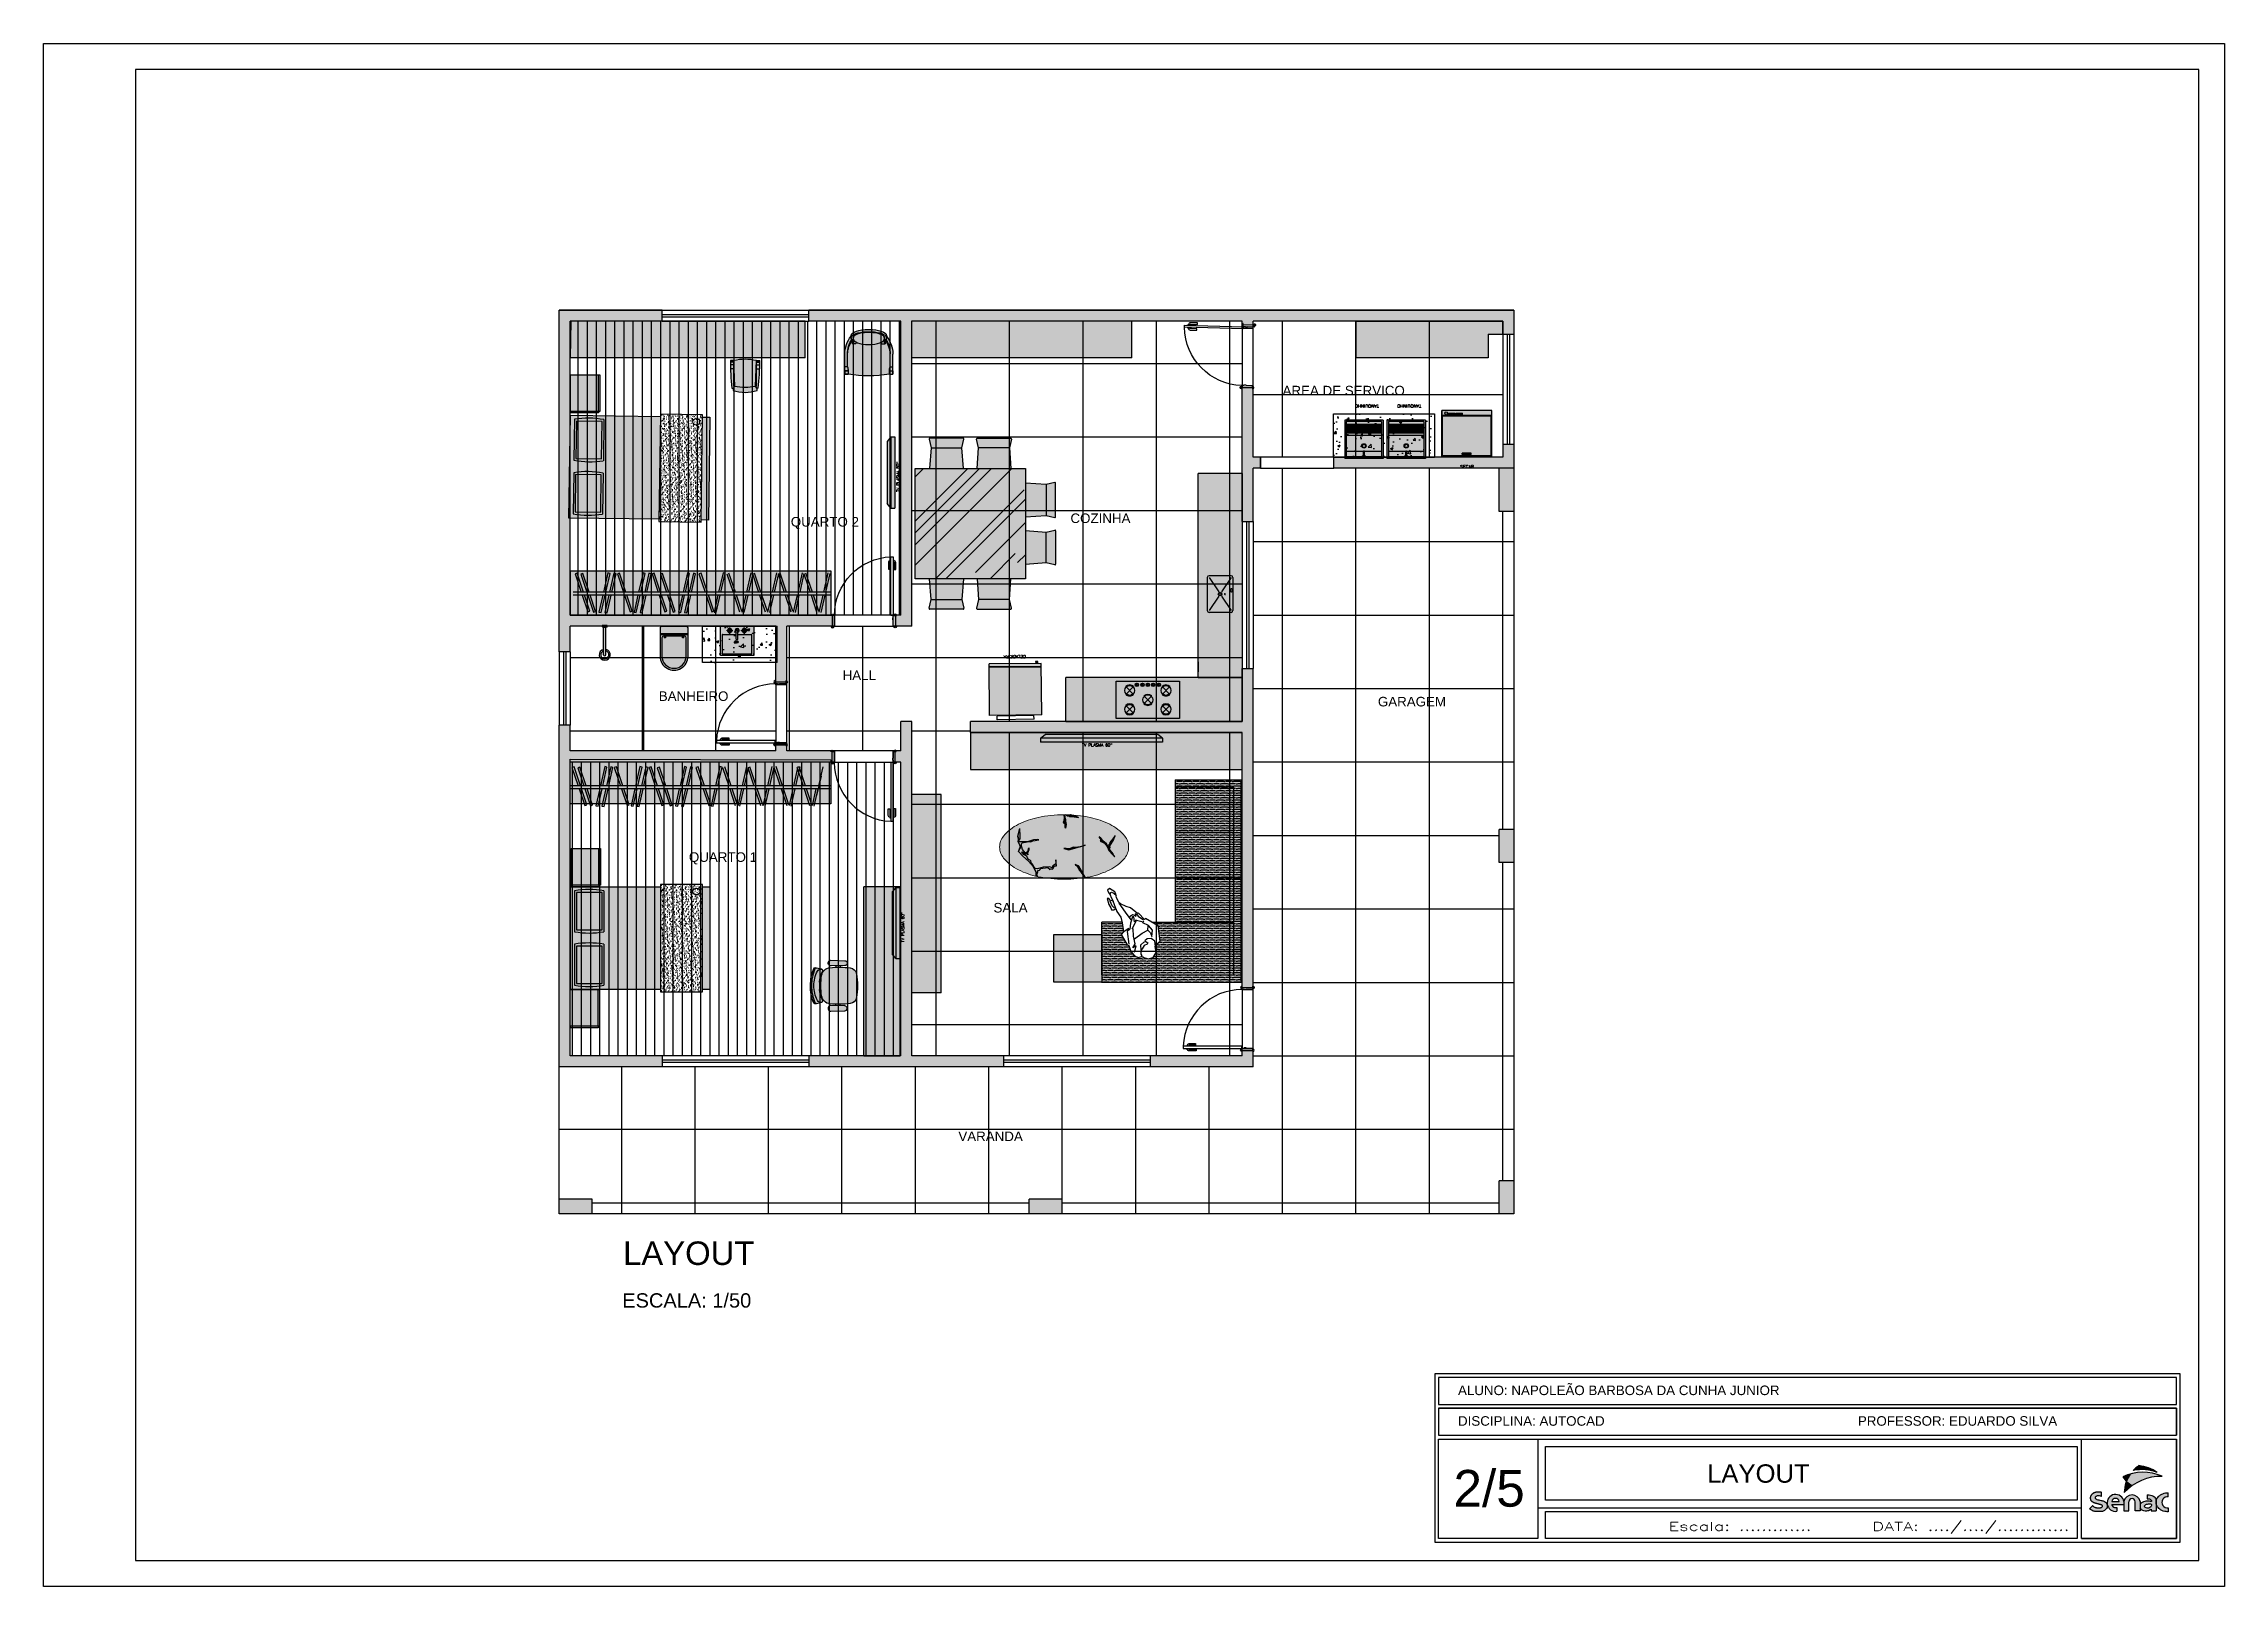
# Model space of a CAD drawing. Extents: x -39 to 242, y 20 to 69.
# Drawn here: x 87.12 to 116.82, y 37.49 to 58.49 of the extents above; entities that cross this region are included whole.
import ezdxf
from ezdxf.enums import TextEntityAlignment as Align

# ---------------------------------------------------------------- set-up
doc = ezdxf.new("R2010")
doc.units = 0
doc.header["$MEASUREMENT"] = 0
doc.layers.get('0').update_dxf_attribs({"linetype": 'CONTINUOUS'})
for name, color, linetype in [('01', 1, 'CONTINUOUS'), ('A6', 6, 'CONTINUOUS'), ('CARIMBO', 2, 'CONTINUOUS'), ('Esquadrias', 2, 'CONTINUOUS'), ('hatch', 1, 'CONTINUOUS'), ('MOBILIARIO', 2, 'CONTINUOUS'), ('PORTA', 1, 'CONTINUOUS'), ('PRANCHA', 2, 'CONTINUOUS'), ('solera', 1, 'CONTINUOUS'), ('Texto', 2, 'CONTINUOUS')]:
    doc.layers.add(name, color=color, linetype=linetype)
doc.styles.add('1-20', font='romans.shx', dxfattribs={"height": 0.04})
doc.styles.add('casa', font='georgia.ttf')
doc.styles.add('COPLAND', font='arial.ttf', dxfattribs={"height": 0.4})
doc.styles.add('R100-100', font='arial.ttf', dxfattribs={"height": 0.26})
doc.styles.add('R100-50', font='arial.ttf', dxfattribs={"height": 0.13})
doc.styles.add('R100-75', font='arial.ttf', dxfattribs={"height": 0.195})
doc.styles.add('R60-200', font='arial.ttf', dxfattribs={"height": 0.32})
doc.styles.add('ROMANS', font='romans.shx')
doc.styles.add('S16', font='SIMPLEX.SHX', dxfattribs={"height": 0.08})
pattern_1 = [(90, (16.2722, 22.1355), (-1, 0), []), (180, (16.2722, 22.1355), (-1e-16, -1), [])]
pattern_2 = [(90, (106.9886, 54.7112), (-1, 0), []), (180, (106.9886, 54.7112), (-1e-16, -1), [])]

msp = doc.modelspace()

# ---------------------------------------------------------------- texts
at = {"layer": 'Texto', "color": 3, "linetype": 'Continuous', "style": 'COPLAND'}
msp.add_text('2/5', height=0.5, dxfattribs=at).set_placement((106.3175, 38.5748))
msp.add_text('LAYOUT', height=0.25, dxfattribs=at).set_placement((110.47, 38.9009), align=Align.CENTER)
at = {"layer": 'Texto', "color": 2, "linetype": 'Continuous', "style": 'ROMANS', "width": 1.363799}
msp.add_text('Escala: .............     DATA: ..../..../.............', height=0.116764, dxfattribs=at).set_placement((109.2465, 38.2476), (114.7063, 38.2476), align=Align.FIT)
at = {"layer": 'Texto', "attachment_point": 1}
for s, insert, char_height, width, style in [('AREA DE SERVICO', (103.9896, 53.8322), 0.13, 2.050291, 'R100-50'), ('AREA DE SERVICO', (103.9896, 53.8322), 0.13, 2.050291, 'R100-50'), ('QUARTO 2', (97.2923, 52.0464), 0.13, 2.050291, 'R100-50'), ('COZINHA', (101.101, 52.0943), 0.13, 2.050291, 'R100-50'), ('COZINHA', (101.101, 52.0943), 0.13, 2.050291, 'R100-50'), ('HALL', (97.9982, 49.9571), 0.13, 2.050291, 'R100-50'), ('BANHEIRO', (95.4947, 49.6726), 0.13, 2.050291, 'R100-50'), ('GARAGEM', (105.2878, 49.598), 0.13, 2.050291, 'R100-50'), ('GARAGEM', (105.2878, 49.598), 0.13, 2.050291, 'R100-50'), ('QUARTO 1', (95.9046, 47.482), 0.13, 2.050291, 'R100-50'), ('QUARTO 1', (95.9046, 47.482), 0.13, 2.050291, 'R100-50'), ('SALA', (100.0527, 46.793), 0.13, 2.050291, 'R100-50'), ('VARANDA', (99.5743, 43.6808), 0.13, 2.050291, 'R100-50'), ('VARANDA', (99.5743, 43.6808), 0.13, 2.050291, 'R100-50'), ('LAYOUT', (95.0082, 42.1848), 0.32, 3.977751, 'R60-200'), ('ESCALA: 1/50', (94.9973, 41.4797), 0.195, 2.050291, 'R100-75'), ('ALUNO: NAPOLEÃO BARBOSA DA CUNHA JUNIOR', (106.3789, 40.2235), 0.13, 6.529347, 'R100-100'), ('DISCIPLINA: AUTOCAD', (106.3789, 39.8065), 0.13, 2.983393, 'R100-100'), ('PROFESSOR: EDUARDO SILVA', (111.825, 39.8065), 0.13, 3.745758, 'R100-100')]:
    msp.add_mtext(s, dxfattribs=dict(at, insert=insert, char_height=char_height, width=width, style=style))

# ---------------------------------------------------------------- blocks, each defined once
blk = doc.blocks.new('A$C2AA719D1')
at = {"layer": 'PORTA', "color": 2}
for points in [[(0.04, 0.893), (0.035, 0.893, 0.414214), (0.03, 0.888), (0.03, 0.793), (0.01, 0.793), (0.01, 0.888, -0.414214), (0.035, 0.913), (0.04, 0.913)], [(0.08, 0.913), (0.085, 0.913, -0.414214), (0.11, 0.888), (0.11, 0.798), (0.09, 0.798), (0.09, 0.888, 0.414214), (0.085, 0.893), (0.08, 0.893)]]:
    blk.add_lwpolyline(points, format="xyb", dxfattribs=at)
for points in [[(0.045, 0.928), (0.04, 0.928), (0.04, 0.878), (0.045, 0.878)], [(0.075, 0.928), (0.08, 0.928), (0.08, 0.878), (0.075, 0.878)]]:
    blk.add_lwpolyline(points, dxfattribs=at)
at = {"layer": 'PORTA', "color": 3}
for points in [[(0.045, 0.968), (0.045, 0.168), (0.075, 0.168), (0.075, 0.968)], [(0.045, 0.018), (0.045, 0.108), (0.05, 0.108), (0.05, 0.138), (0.045, 0.138), (0.045, 0.168), (0.015, 0.168), (0.015, 0.018)], [(0.845, 0.018), (0.845, 0.108), (0.84, 0.108), (0.84, 0.138), (0.845, 0.138), (0.845, 0.168), (0.875, 0.168), (0.875, 0.018)]]:
    blk.add_lwpolyline(points, close=True, dxfattribs=at)
for points in [[(0, 0.168, -1), (0.035, 0.168)], [(0, 0.018, 1), (0.035, 0.018)], [(0.89, 0.168, 1), (0.855, 0.168)], [(0.89, 0.018, -1), (0.855, 0.018)]]:
    blk.add_lwpolyline(points, format="xyb", close=True, dxfattribs=at)
at = {"layer": 'PORTA', "color": 1}
blk.add_arc((0.044, 0.167), 0.801, 0.029, 87.7816, dxfattribs=at)
blk = doc.blocks.new('A$C38BE74CB')
h = blk.add_hatch(color=256)
h.dxf.hatch_style = 1
h.set_gradient(color1=(255, 255, 255), color2=(192, 192, 192), name='CURVED')
h.paths.add_polyline_path([(0.02, 0.38, 0.414214), (0, 0.36), (0, 0.02, 0.414214), (0.02, 0), (0.406, 0, 1), (0.406, 0.38)])
at = {"layer": 'MOBILIARIO', "color": 2, "linetype": 'Continuous'}
for p, q in [((0, 0.36), (0, 0.02)), ((0.406, 0.38), (0.02, 0.38)), ((0.1, 0.38), (0.1, 0)), ((0.02, 0), (0.406, 0))]:
    blk.add_line(p, q, dxfattribs=at)
at = {"layer": 'MOBILIARIO'}
for p, q in [((0.114, 0.38), (0.114, 0)), ((0.119, 0.325), (0.119, 0.305)), ((0.154, 0.325), (0.119, 0.325)), ((0.154, 0.305), (0.119, 0.305)), ((0.134, 0.335), (0.134, 0.045)), ((0.406, 0.355), (0.154, 0.355)), ((0.154, 0.325), (0.154, 0.305)), ((0.119, 0.075), (0.119, 0.055)), ((0.119, 0.075), (0.154, 0.075)), ((0.119, 0.055), (0.154, 0.055)), ((0.154, 0.075), (0.154, 0.055)), ((0.154, 0.025), (0.406, 0.025))]:
    blk.add_line(p, q, dxfattribs=at)
at = {"layer": 'MOBILIARIO', "color": 2, "linetype": 'Continuous'}
for centre, radius, start, end in [((0.02, 0.36), 0.02, 90, 180), ((0.406, 0.19), 0.19, 270, 90), ((0.02, 0.02), 0.02, 180, 270)]:
    blk.add_arc(centre, radius, start, end, dxfattribs=at)
at = {"layer": 'MOBILIARIO'}
for centre, radius, start, end in [((0.154, 0.335), 0.02, 90, 180), ((0.406, 0.19), 0.165, 0, 90), ((0.154, 0.045), 0.02, 180, 270), ((0.406, 0.19), 0.165, 270, 0)]:
    blk.add_arc(centre, radius, start, end, dxfattribs=at)
blk = doc.blocks.new('A$C5CA90DFA')
h = blk.add_hatch(color=256)
h.dxf.hatch_style = 1
h.set_gradient(color1=(255, 255, 255), color2=(192, 192, 192))
h.paths.add_polyline_path([(0, 0), (0.455, 0), (0.455, 0.4), (0, 0.4)])
at = {"layer": 'MOBILIARIO', "color": 2}
for p, q in [((0.217, 0.223), (0.218, 0.221)), ((0.218, 0.221), (0.22, 0.221)), ((0.22, 0.221), (0.223, 0.22)), ((0.223, 0.22), (0.228, 0.22)), ((0.228, 0.22), (0.232, 0.22)), ((0.232, 0.22), (0.236, 0.221)), ((0.236, 0.221), (0.238, 0.221)), ((0.238, 0.221), (0.238, 0.223))]:
    blk.add_line(p, q, dxfattribs=at)
blk.add_lwpolyline([(0, 0.4), (0.455, 0.4), (0.455, 0), (0, 0)], close=True, dxfattribs=at)
for points in [[(0.091, 0.336), (0.091, 0.348)], [(0.091, 0.348), (0.12, 0.348)], [(0.091, 0.342), (0.165, 0.342)], [(0.091, 0.336), (0.12, 0.336)], [(0.12, 0.348), (0.128, 0.342)], [(0.128, 0.342), (0.12, 0.336)], [(0.122, 0.35), (0.122, 0.379)], [(0.122, 0.379), (0.134, 0.379)], [(0.122, 0.334), (0.134, 0.35)], [(0.122, 0.35), (0.128, 0.342)], [(0.122, 0.305), (0.122, 0.334)], [(0.122, 0.305), (0.134, 0.305)], [(0.128, 0.305), (0.128, 0.379)], [(0.128, 0.342), (0.136, 0.348)], [(0.136, 0.336), (0.128, 0.342)], [(0.128, 0.342), (0.134, 0.334)], [(0.134, 0.35), (0.134, 0.379)], [(0.134, 0.305), (0.134, 0.334)], [(0.136, 0.348), (0.165, 0.348)], [(0.136, 0.336), (0.165, 0.336)], [(0.165, 0.336), (0.165, 0.348)], [(0.217, 0.287), (0.217, 0.343)], [(0.238, 0.287), (0.238, 0.343)], [(0.29, 0.336), (0.29, 0.348)], [(0.29, 0.348), (0.319, 0.348)], [(0.29, 0.342), (0.364, 0.342)], [(0.29, 0.336), (0.319, 0.336)], [(0.319, 0.348), (0.327, 0.342)], [(0.327, 0.342), (0.319, 0.336)], [(0.321, 0.35), (0.321, 0.379)], [(0.321, 0.379), (0.333, 0.379)], [(0.321, 0.334), (0.333, 0.35)], [(0.321, 0.35), (0.333, 0.334)], [(0.321, 0.305), (0.321, 0.334)], [(0.321, 0.305), (0.333, 0.305)], [(0.327, 0.305), (0.327, 0.379)], [(0.327, 0.342), (0.335, 0.348)], [(0.335, 0.336), (0.327, 0.342)], [(0.333, 0.35), (0.333, 0.379)], [(0.333, 0.305), (0.333, 0.334)], [(0.335, 0.348), (0.364, 0.348)], [(0.335, 0.336), (0.364, 0.336)], [(0.364, 0.336), (0.364, 0.348)], [(0.025, 0.282), (0.025, 0.03)], [(0.03, 0.287), (0.217, 0.287)], [(0.03, 0.025), (0.426, 0.025)], [(0.217, 0.223), (0.217, 0.287)], [(0.238, 0.287), (0.425, 0.287)], [(0.238, 0.222), (0.238, 0.287)], [(0.43, 0.029), (0.43, 0.282)]]:
    blk.add_lwpolyline(points, dxfattribs=at)
at = {"layer": 'MOBILIARIO'}
for points in [[(0.122, 0.371, 0.299875), (0.099, 0.348)], [(0.099, 0.336, 0.299878), (0.122, 0.313)], [(0.122, 0.358, 0.21619), (0.112, 0.348)], [(0.112, 0.336, 0.216195), (0.122, 0.326)], [(0.122, 0.353, 0.131669), (0.117, 0.348)], [(0.122, 0.353, 0.138814), (0.117, 0.348)], [(0.117, 0.336, 0.131679), (0.122, 0.332)], [(0.117, 0.336, 0.138819), (0.122, 0.332)], [(0.157, 0.348, 0.299858), (0.134, 0.371)], [(0.144, 0.348, 0.216158), (0.134, 0.358)], [(0.138, 0.348, 0.131627), (0.134, 0.353)], [(0.139, 0.348, 0.13877), (0.134, 0.353)], [(0.134, 0.332, 0.131637), (0.138, 0.336)], [(0.134, 0.332, 0.138776), (0.139, 0.336)], [(0.134, 0.326, 0.216162), (0.144, 0.336)], [(0.134, 0.313, 0.299861), (0.157, 0.336)], [(0.238, 0.317, 5.042833), (0.217, 0.317)], [(0.321, 0.371, 0.299875), (0.298, 0.348)], [(0.298, 0.336, 0.299878), (0.321, 0.313)], [(0.321, 0.358, 0.216188), (0.311, 0.348)], [(0.311, 0.336, 0.216193), (0.321, 0.326)], [(0.321, 0.353, 0.138814), (0.316, 0.348)], [(0.316, 0.336, 0.138819), (0.321, 0.332)], [(0.321, 0.353, 0.131669), (0.317, 0.348)], [(0.317, 0.336, 0.131678), (0.321, 0.332)], [(0.356, 0.348, 0.299858), (0.333, 0.371)], [(0.343, 0.348, 0.21616), (0.333, 0.358)], [(0.338, 0.348, 0.131627), (0.333, 0.353)], [(0.338, 0.348, 0.13877), (0.333, 0.353)], [(0.333, 0.332, 0.131638), (0.338, 0.336)], [(0.333, 0.332, 0.138776), (0.338, 0.336)], [(0.333, 0.326, 0.216165), (0.343, 0.336)], [(0.333, 0.313, 0.299861), (0.356, 0.336)]]:
    blk.add_lwpolyline(points, format="xyb", dxfattribs=at)
at = {"layer": 'MOBILIARIO', "color": 2}
for points in [[(0.12, 0.348, 0.414466), (0.122, 0.35)], [(0.122, 0.334, 0.414465), (0.12, 0.336)], [(0.134, 0.35, 0.41557), (0.136, 0.348)], [(0.136, 0.336, 0.414476), (0.134, 0.334)], [(0.238, 0.339, 1.362521), (0.217, 0.339)], [(0.238, 0.343, 0.936931), (0.217, 0.343)], [(0.319, 0.348, 0.415042), (0.321, 0.35)], [(0.321, 0.334, 0.414474), (0.319, 0.336)], [(0.333, 0.35, 0.414788), (0.335, 0.348)], [(0.335, 0.336, 0.414666), (0.333, 0.334)], [(0.03, 0.287, 0.414575), (0.025, 0.282)], [(0.026, 0.026, -0.197037), (0.025, 0.03)], [(0.025, 0.03, 0.414577), (0.03, 0.025)], [(0.03, 0.025, -0.197039), (0.026, 0.026)], [(0.43, 0.282, 0.41461), (0.425, 0.287)], [(0.426, 0.025, 0.413841), (0.43, 0.029)]]:
    blk.add_lwpolyline(points, format="xyb", dxfattribs=at)
blk.add_circle((0.228, 0.185), 0.015, dxfattribs=at)
at = {"layer": 'MOBILIARIO'}
blk.add_circle((0.228, 0.185), 0.01, dxfattribs=at)
blk = doc.blocks.new('CHUVEIRO-S')
h = blk.add_hatch(color=256)
h.dxf.hatch_style = 1
h.set_gradient(color1=(132, 132, 132), color2=(173, 173, 173))
h.paths.add_polyline_path([(0.015, -0.022), (-0.015, -0.022), (-0.015, -0.4, 1), (0.015, -0.4)])
at = {"layer": 'MOBILIARIO', "color": 2, "linetype": 'Continuous'}
for p, q in [((0.035, 0), (-0.035, 0)), ((-0.035, -0.015), (-0.035, 0)), ((0.028, -0.022), (-0.028, -0.022)), ((-0.015, -0.4), (-0.015, -0.022)), ((0.015, -0.4), (0.015, -0.022)), ((0.035, -0.015), (0.035, 0))]:
    blk.add_line(p, q, dxfattribs=at)
at = {"layer": 'MOBILIARIO', "color": 1, "lineweight": -3}
blk.add_line((0, -0.008), (0, 0), dxfattribs=at)
at = {"layer": 'MOBILIARIO'}
blk.add_line((-0.015, -0.022), (0.015, -0.022), dxfattribs=at)
at = {"layer": 'MOBILIARIO', "color": 2, "linetype": 'Continuous'}
for centre, radius, start, end in [((-0.028, -0.015), 0.007, 180, 270), ((0.028, -0.015), 0.007, 270, 0), ((0, -0.4), 0.075, 101.537, 78.463), ((0, -0.4), 0.055, 105.8266, 74.1734), ((0, -0.4), 0.015, 180, 0)]:
    blk.add_arc(centre, radius, start, end, dxfattribs=at)
blk = doc.blocks.new('A$C63566167')
h = blk.add_hatch(color=256)
h.dxf.hatch_style = 1
h.set_gradient(color1=(255, 255, 255), color2=(255, 246, 225))
h.paths.add_polyline_path([(0, 0.739), (0, 0.214), (0.525, 0.214), (0.525, 0.739)])
at = {"color": 2}
for p, q in [((0, 0.214), (0, 0.739)), ((0.023, 0.716), (0.24, 0.716)), ((0.023, 0.236), (0.023, 0.716)), ((0.023, 0.641), (0.257, 0.641)), ((0.269, 0.641), (0.503, 0.641)), ((0.285, 0.716), (0.503, 0.716)), ((0.503, 0.236), (0.503, 0.716)), ((0.525, 0.214), (0.525, 0.739)), ((0, 0.214), (0.525, 0.214)), ((0.023, 0.236), (0.503, 0.236))]:
    blk.add_line(p, q, dxfattribs=at)
at = {"color": 3}
for p, q in [((0.255, 0.695), (0.255, 0.664)), ((0.255, 0.664), (0.27, 0.664)), ((0.257, 0.664), (0.257, 0.637)), ((0.257, 0.637), (0.269, 0.637)), ((0.269, 0.664), (0.269, 0.637)), ((0.27, 0.695), (0.27, 0.664))]:
    blk.add_line(p, q, dxfattribs=at)
at = {"color": 1}
for p, q in [((0.023, 0.424), (0.503, 0.424)), ((0.023, 0.394), (0.503, 0.394)), ((0.023, 0.386), (0.503, 0.386)), ((0.023, 0.371), (0.503, 0.371)), ((0.023, 0.364), (0.503, 0.364)), ((0.023, 0.349), (0.503, 0.349)), ((0.023, 0.341), (0.503, 0.341)), ((0.023, 0.326), (0.503, 0.326)), ((0.023, 0.319), (0.503, 0.319)), ((0.023, 0.304), (0.503, 0.304)), ((0.023, 0.296), (0.503, 0.296)), ((0.023, 0.281), (0.503, 0.281)), ((0.023, 0.274), (0.503, 0.274))]:
    blk.add_line(p, q, dxfattribs=at)
for centre, radius in [((0.263, 0.566), 0.03), ((0.263, 0.566), 0.03), ((0.263, 0.716), 0.00483), ((0.263, 0.566), 0.0225)]:
    blk.add_circle(centre, radius, dxfattribs=at)
at = {"color": 3}
blk.add_circle((0.263, 0.716), 0.0225, dxfattribs=at)
at = {"layer": 'MOBILIARIO'}
blk.add_line((0, 0.739), (0.525, 0.739), dxfattribs=at)
at = {"color": 2, "style": 'S16', "width": 1.1}
blk.add_text('TANQUINHO', height=0.04, dxfattribs=at).set_placement((0.057, 0.004, -0.65))
blk = doc.blocks.new('A$C214225AD')
h = blk.add_hatch(color=256)
h.dxf.hatch_style = 1
h.set_gradient(color1=(255, 255, 255), color2=(192, 192, 192))
h.paths.add_polyline_path([(0.025, 0.35, 0.414214), (0, 0.325), (0, 0.025, 0.414214), (0.025, 0), (0.475, 0, 0.414214), (0.5, 0.025), (0.5, 0.325, 0.414214), (0.475, 0.35)])
at = {"color": 2}
for p, q in [((0, 0.325), (0, 0.025)), ((0.025, 0.35), (0.18, 0.35)), ((0.221, 0.35), (0.246, 0.35)), ((0.5, 0.325), (0.5, 0.025)), ((0.025, 0), (0.475, 0))]:
    blk.add_line(p, q, dxfattribs=at)
at = {"color": 1}
for p, q in [((0.025, 0.325), (0.221, 0.194)), ((0.18, 0.336), (0.178, 0.33)), ((0.178, 0.33), (0.18, 0.325)), ((0.185, 0.341), (0.18, 0.336)), ((0.18, 0.325), (0.185, 0.319)), ((0.192, 0.344), (0.185, 0.341)), ((0.185, 0.319), (0.192, 0.316)), ((0.2, 0.346), (0.192, 0.344)), ((0.192, 0.316), (0.2, 0.315)), ((0.209, 0.344), (0.2, 0.346)), ((0.2, 0.315), (0.209, 0.316)), ((0.216, 0.341), (0.209, 0.344)), ((0.209, 0.316), (0.216, 0.319)), ((0.221, 0.336), (0.216, 0.341)), ((0.216, 0.319), (0.221, 0.325)), ((0.223, 0.33), (0.221, 0.336)), ((0.221, 0.325), (0.223, 0.33)), ((0.279, 0.194), (0.475, 0.325)), ((0.025, 0.025), (0.221, 0.156)), ((0.246, 0.24), (0.246, 0.25)), ((0.255, 0.24), (0.255, 0.25)), ((0.279, 0.156), (0.475, 0.025))]:
    blk.add_line(p, q, dxfattribs=at)
blk.add_circle((0.25, 0.175), 0.025, dxfattribs=at)
at = {"color": 2}
blk.add_circle((0.25, 0.175), 0.015, dxfattribs=at)
for centre, start, end in [((0.025, 0.325), 90, 180), ((0.475, 0.325), 360, 90), ((0.025, 0.025), 180, 270), ((0.475, 0.025), 270, 360)]:
    blk.add_arc(centre, 0.025, start, end, dxfattribs=at)
at = {"color": 1}
for radius, start, end in [(0.00664, 132.6559, 47.3441), (0.0045, 179.9935, 0.0065)]:
    blk.add_arc((0.25, 0.24), radius, start, end, dxfattribs=at)
at = {"layer": 'MOBILIARIO', "color": 2}
blk.add_line((0.025, 0.35), (0.475, 0.35), dxfattribs=at)
blk = doc.blocks.new('A$C63ED003C')
h = blk.add_hatch(color=252)
h.dxf.hatch_style = 1
h.set_gradient(color1=(132, 132, 132), one_color=1, tint=1, name='SPHERICAL')
h.paths.add_polyline_path([(0.51, 0.86), (0, 0.86), (0, 0), (0.51, 0)])
at = {"color": 2, "ltscale": 100}
for p, q in [((0, 0), (0, 0.86)), ((0, 0.86), (0.51, 0.86)), ((0.074, 0.624), (0.18, 0.73)), ((0.18, 0.624), (0.074, 0.73)), ((0.33, 0.624), (0.436, 0.73)), ((0.436, 0.624), (0.33, 0.73)), ((0.51, 0.86), (0.51, 0)), ((0.074, 0.58), (0.026, 0.58)), ((0.074, 0.503), (0.026, 0.503)), ((0.074, 0.43), (0.026, 0.43)), ((0.074, 0.357), (0.026, 0.357)), ((0.308, 0.483), (0.202, 0.377)), ((0.202, 0.483), (0.308, 0.377)), ((0.51, 0), (0, 0)), ((0.074, 0.28), (0.026, 0.28)), ((0.074, 0.236), (0.18, 0.13)), ((0.18, 0.236), (0.074, 0.13)), ((0.33, 0.236), (0.436, 0.13)), ((0.436, 0.236), (0.33, 0.13))]:
    blk.add_line(p, q, dxfattribs=at)
for centre, radius in [((0.05, 0.58), 0.024), ((0.05, 0.58), 0.02), ((0.127, 0.677), 0.067), ((0.383, 0.677), 0.067), ((0.05, 0.503), 0.024), ((0.05, 0.43), 0.024), ((0.05, 0.357), 0.024), ((0.05, 0.28), 0.024), ((0.05, 0.503), 0.02), ((0.05, 0.43), 0.02), ((0.05, 0.357), 0.02), ((0.05, 0.28), 0.02), ((0.255, 0.43), 0.067), ((0.127, 0.183), 0.067), ((0.383, 0.183), 0.067)]:
    blk.add_circle(centre, radius, dxfattribs=at)
for centre, start, end in [((0.127, 0.677), 135, 225), ((0.127, 0.677), 315, 45), ((0.383, 0.677), 135, 225), ((0.383, 0.677), 315, 45), ((0.255, 0.43), 135, 225), ((0.255, 0.43), 315, 45), ((0.127, 0.183), 135, 225), ((0.127, 0.183), 315, 45), ((0.383, 0.183), 135, 225), ((0.383, 0.183), 315, 45)]:
    blk.add_arc(centre, 0.075, start, end, dxfattribs=at)
blk = doc.blocks.new('A$C6BD45789')
at = {"layer": 'MOBILIARIO'}
h = blk.add_hatch(dxfattribs=at)
h.set_pattern_fill('AR-SAND', color=256, scale=0.001, style=0)
h.set_pattern_definition([(37.5, (-2.963003, 7.74207), (-0.00160003, 0.04894132), [0, -0.038608, 0, -0.04318, 0, -0.041275]), (7.5, (-2.963, 7.74207), (0.04495233, 0.0716825), [0, -0.020828, 0, -0.034798, 0, -0.013335]), (327.5, (-2.994245, 7.74207), (0.07909924, 0.00014372), [0, -0.0127, 0, -0.04572, 0, -0.05969]), (317.5, (-2.994245, 7.74207), (0.07635565, 0.02229293), [0, -0.00635, 0, -0.029972, 0, -0.03429])])
h.paths.add_polyline_path([(1.46, 1.227), (1.46, 1.8), (0, 1.8), (0, 1.227)])
h = blk.add_hatch(color=243, dxfattribs=at)
h.dxf.hatch_style = 2
h.set_gradient(color1=(191, 105, 116), color2=(240, 199, 204), name='INVCURVED')
h.paths.add_polyline_path([(1.43, 1.227), (0.03, 1.227), (0.03, 0), (1.43, 0)])
h.paths.add_polyline_path([(0.643, 0.057, 0.086537), (0.643, 0.457), (0.084, 0.457, 0.086537), (0.084, 0.057)], flags=16)
h.paths.add_polyline_path([(0.618, 0.432), (0.618, 0.082), (0.109, 0.082), (0.109, 0.432)], flags=0)
h.paths.add_polyline_path([(0.812, 0.457), (1.371, 0.457, -0.086537), (1.371, 0.057), (0.812, 0.057, -0.086537)], flags=16)
h.paths.add_polyline_path([(0.837, 0.432), (1.346, 0.432), (1.346, 0.082), (0.837, 0.082)], flags=0)
h.paths.add_polyline_path([(1.164, 1.087, -1), (1.35, 1.087, -1)], flags=16)
h.paths.add_polyline_path([(1.43, 1.9), (0.03, 1.9), (0.03, 1.8), (1.43, 1.8)])
h.paths.add_polyline_path([(1.162, 1.163), (1.342, 1.163), (1.342, 1.008), (1.162, 1.008)], flags=24)
h = blk.add_hatch(color=9, dxfattribs=at)
h.set_gradient(color1=(191, 191, 191), rotation=90, name='CYLINDER')
h.paths.add_polyline_path([(0.643, 0.457), (0.084, 0.457, 0.041516), (0.067, 0.265), (0.109, 0.265), (0.109, 0.432), (0.618, 0.432), (0.618, 0.265), (0.66, 0.265, 0.041516)])
h.paths.add_polyline_path([(0.66, 0.265), (0.618, 0.265), (0.618, 0.082), (0.109, 0.082), (0.109, 0.265), (0.067, 0.265, 0.04486), (0.084, 0.057), (0.643, 0.057, 0.04486)])
h = blk.add_hatch(color=9, dxfattribs=at)
h.set_gradient(color1=(191, 191, 191), rotation=90, name='CYLINDER')
h.paths.add_polyline_path([(0.618, 0.432), (0.109, 0.432), (0.109, 0.265), (0.618, 0.265)])
h.paths.add_polyline_path([(0.618, 0.265), (0.109, 0.265), (0.109, 0.082), (0.618, 0.082)])
h = blk.add_hatch(color=9, dxfattribs=at)
h.set_gradient(color1=(191, 191, 191), rotation=90, name='CYLINDER')
h.paths.add_polyline_path([(1.371, 0.457), (0.812, 0.457, 0.041516), (0.794, 0.265), (0.837, 0.265), (0.837, 0.432), (1.346, 0.432), (1.346, 0.265), (1.388, 0.265, 0.041516)])
h.paths.add_polyline_path([(1.388, 0.265), (1.346, 0.265), (1.346, 0.082), (0.837, 0.082), (0.837, 0.265), (0.794, 0.265, 0.04486), (0.812, 0.057), (1.371, 0.057, 0.04486)])
h = blk.add_hatch(color=9, dxfattribs=at)
h.set_gradient(color1=(191, 191, 191), rotation=90, name='CYLINDER')
h.paths.add_polyline_path([(1.346, 0.432), (0.837, 0.432), (0.837, 0.265), (1.346, 0.265)])
h.paths.add_polyline_path([(1.346, 0.265), (0.837, 0.265), (0.837, 0.082), (1.346, 0.082)])
at = {"layer": 'MOBILIARIO', "ltscale": 0.1}
blk.add_lwpolyline([(1.46, 1.8), (0, 1.8), (0, 1.8), (0, 1.227), (1.46, 1.227), (1.46, 1.227), (1.46, 1.8), (1.46, 1.8)], dxfattribs=at)
at = {"layer": 'MOBILIARIO'}
for points in [[(0.03, 1.8), (0.03, 1.9), (1.43, 1.9), (1.43, 1.8)], [(1.43, 1.227), (1.43, 0), (0.03, 0), (0.03, 1.227)]]:
    blk.add_lwpolyline(points, dxfattribs=at)
at = {"layer": 'MOBILIARIO', "color": 1}
for points in [[(0.084, 0.457), (0.643, 0.457)], [(0.812, 0.457), (1.371, 0.457)], [(0.084, 0.057), (0.643, 0.057)], [(0.812, 0.057), (1.371, 0.057)]]:
    blk.add_lwpolyline(points, dxfattribs=at)
for points in [[(0.109, 0.432), (0.109, 0.082), (0.618, 0.082), (0.618, 0.432)], [(0.837, 0.432), (0.837, 0.082), (1.346, 0.082), (1.346, 0.432)]]:
    blk.add_lwpolyline(points, close=True, dxfattribs=at)
at = {"layer": 'MOBILIARIO'}
blk.add_circle((0.096, 1.715), 0.046, dxfattribs=at)
at = {"layer": 'MOBILIARIO', "ltscale": 0.5}
for centre, start, end in [((1.231, 0.257), 170.1083, 189.8917), ((-0.504, 0.257), 350.1083, 9.8917), ((1.959, 0.257), 170.1083, 189.8917), ((0.224, 0.256), 350.1756, 9.959)]:
    blk.add_arc(centre, 1.164, start, end, dxfattribs=at)
at = {"layer": 'MOBILIARIO', "color": 2, "insert": (0.097, 1.716), "char_height": 0.05, "attachment_point": 5, "style": 'casa'}
blk.add_mtext('2', dxfattribs=at)
blk = doc.blocks.new('A$C16F94535')
at = {"layer": 'MOBILIARIO'}
h = blk.add_hatch(color=33, dxfattribs=at)
h.set_gradient(color1=(195, 164, 101), color2=(206, 180, 130), tint=1, name='INVCURVED')
h.paths.add_polyline_path([(0, 0.52), (0.4, 0.52), (0.4, 0.02), (0, 0.02)])
h = blk.add_hatch(color=33, dxfattribs=at)
h.set_gradient(color1=(195, 164, 101), color2=(206, 180, 130), tint=1, name='INVCURVED')
h.paths.add_polyline_path([(0.38, 0.02), (0, 0.02), (0, 0), (0.38, 0)])
for p, q in [((0.38, 0.02), (0.38, 0.52)), ((0, 0.02), (0, 0)), ((0.38, 0), (0, 0)), ((0.4, 0.02), (0.38, 0.02)), ((0.38, 0.02), (0.38, 0))]:
    blk.add_line(p, q, dxfattribs=at)
at = {"layer": 'MOBILIARIO', "color": 2}
blk.add_lwpolyline([(0, 0.52), (0.4, 0.52), (0.4, 0.02), (0, 0.02)], close=True, dxfattribs=at)
blk = doc.blocks.new('A$C580F1C87')
at = {"layer": 'MOBILIARIO'}
h = blk.add_hatch(color=37, dxfattribs=at)
h.set_gradient(color1=(125, 99, 49), color2=(202, 173, 119), rotation=45, tint=1, name='HEMISPHERICAL')
edge = h.paths.add_edge_path(flags=17)
edge.add_spline(control_points=[(0.117, 0.466), (0.117, 0.467), (0.117, 0.468), (0.117, 0.468)], knot_values=[0.026034, 0.026034, 0.026034, 0.026034, 0.027959, 0.027959, 0.027959, 0.027959], degree=3, periodic=0)
edge.add_spline(control_points=[(0.117, 0.468), (0.116, 0.469), (0.116, 0.47), (0.116, 0.471)], knot_values=[0.023358, 0.023358, 0.023358, 0.023358, 0.026034, 0.026034, 0.026034, 0.026034], degree=3, periodic=0)
edge.add_spline(control_points=[(0.116, 0.471), (0.115, 0.472), (0.115, 0.473), (0.114, 0.474)], knot_values=[0.020423, 0.020423, 0.020423, 0.020423, 0.023358, 0.023358, 0.023358, 0.023358], degree=3, periodic=0)
edge.add_spline(control_points=[(0.114, 0.474), (0.114, 0.474), (0.113, 0.478), (0.111, 0.481), (0.109, 0.484)], knot_values=[0.009204, 0.009204, 0.009204, 0.009204, 0.010913, 0.020423, 0.020423, 0.020423, 0.020423], degree=3, periodic=0)
edge.add_spline(control_points=[(0.109, 0.484), (0.108, 0.486), (0.107, 0.487), (0.106, 0.489)], knot_values=[0.003253, 0.003253, 0.003253, 0.003253, 0.009204, 0.009204, 0.009204, 0.009204], degree=3, periodic=0)
edge.add_spline(control_points=[(0.106, 0.489), (0.104, 0.487), (0.102, 0.486), (0.1, 0.485)], knot_values=[5.54893, 5.54893, 5.54893, 5.54893, 6.165194, 6.165194, 6.165194, 6.165194], degree=3, periodic=0)
edge.add_line((0.1, 0.485), (0.1, 0.44))
edge.add_spline(control_points=[(0.1, 0.44), (0.101, 0.44), (0.102, 0.441), (0.103, 0.442)], knot_values=[0.057899, 0.057899, 0.057899, 0.057899, 0.061652, 0.061652, 0.061652, 0.061652], degree=3, periodic=0)
edge.add_spline(control_points=[(0.103, 0.442), (0.105, 0.443), (0.106, 0.444), (0.107, 0.445)], knot_values=[0.053946, 0.053946, 0.053946, 0.053946, 0.057899, 0.057899, 0.057899, 0.057899], degree=3, periodic=0)
edge.add_spline(control_points=[(0.107, 0.445), (0.108, 0.446), (0.109, 0.446), (0.11, 0.447)], knot_values=[0.050394, 0.050394, 0.050394, 0.050394, 0.053946, 0.053946, 0.053946, 0.053946], degree=3, periodic=0)
edge.add_spline(control_points=[(0.11, 0.447), (0.111, 0.449), (0.113, 0.45), (0.114, 0.451)], knot_values=[0.044766, 0.044766, 0.044766, 0.044766, 0.050394, 0.050394, 0.050394, 0.050394], degree=3, periodic=0)
edge.add_spline(control_points=[(0.114, 0.451), (0.114, 0.452), (0.115, 0.452), (0.115, 0.453)], knot_values=[0.042911, 0.042911, 0.042911, 0.042911, 0.044766, 0.044766, 0.044766, 0.044766], degree=3, periodic=0)
edge.add_spline(control_points=[(0.115, 0.453), (0.115, 0.453), (0.115, 0.454), (0.116, 0.454)], knot_values=[0.0415, 0.0415, 0.0415, 0.0415, 0.042911, 0.042911, 0.042911, 0.042911], degree=3, periodic=0)
edge.add_spline(control_points=[(0.116, 0.454), (0.116, 0.454), (0.116, 0.455), (0.116, 0.455)], knot_values=[0.040459, 0.040459, 0.040459, 0.040459, 0.0415, 0.0415, 0.0415, 0.0415], degree=3, periodic=0)
edge.add_spline(control_points=[(0.116, 0.455), (0.116, 0.455), (0.116, 0.456), (0.117, 0.456)], knot_values=[0.039166, 0.039166, 0.039166, 0.039166, 0.040459, 0.040459, 0.040459, 0.040459], degree=3, periodic=0)
edge.add_spline(control_points=[(0.117, 0.456), (0.117, 0.456), (0.117, 0.457), (0.117, 0.457)], knot_values=[0.038199, 0.038199, 0.038199, 0.038199, 0.039166, 0.039166, 0.039166, 0.039166], degree=3, periodic=0)
edge.add_spline(control_points=[(0.117, 0.457), (0.117, 0.457), (0.117, 0.457), (0.117, 0.458)], knot_values=[0.037291, 0.037291, 0.037291, 0.037291, 0.038199, 0.038199, 0.038199, 0.038199], degree=3, periodic=0)
edge.add_spline(control_points=[(0.117, 0.458), (0.117, 0.458), (0.117, 0.458), (0.117, 0.458)], knot_values=[0.036323, 0.036323, 0.036323, 0.036323, 0.037291, 0.037291, 0.037291, 0.037291], degree=3, periodic=0)
edge.add_spline(control_points=[(0.117, 0.458), (0.117, 0.459), (0.117, 0.459), (0.117, 0.459)], knot_values=[0.035416, 0.035416, 0.035416, 0.035416, 0.036323, 0.036323, 0.036323, 0.036323], degree=3, periodic=0)
edge.add_spline(control_points=[(0.117, 0.459), (0.117, 0.459), (0.118, 0.46), (0.118, 0.46), (0.118, 0.46)], knot_values=[0.034462, 0.034462, 0.034462, 0.034462, 0.034763, 0.035416, 0.035416, 0.035416, 0.035416], degree=3, periodic=0)
edge.add_spline(control_points=[(0.118, 0.46), (0.118, 0.46), (0.118, 0.461), (0.118, 0.461)], knot_values=[0.033541, 0.033541, 0.033541, 0.033541, 0.034462, 0.034462, 0.034462, 0.034462], degree=3, periodic=0)
edge.add_spline(control_points=[(0.118, 0.461), (0.118, 0.461), (0.118, 0.462), (0.118, 0.462)], knot_values=[0.032589, 0.032589, 0.032589, 0.032589, 0.033541, 0.033541, 0.033541, 0.033541], degree=3, periodic=0)
edge.add_spline(control_points=[(0.118, 0.462), (0.118, 0.462), (0.118, 0.463), (0.118, 0.463)], knot_values=[0.031215, 0.031215, 0.031215, 0.031215, 0.032589, 0.032589, 0.032589, 0.032589], degree=3, periodic=0)
edge.add_spline(control_points=[(0.118, 0.463), (0.118, 0.464), (0.117, 0.464), (0.117, 0.465)], knot_values=[0.029779, 0.029779, 0.029779, 0.029779, 0.031215, 0.031215, 0.031215, 0.031215], degree=3, periodic=0)
edge.add_spline(control_points=[(0.117, 0.465), (0.117, 0.465), (0.117, 0.466), (0.117, 0.466)], knot_values=[0.027959, 0.027959, 0.027959, 0.027959, 0.029779, 0.029779, 0.029779, 0.029779], degree=3, periodic=0)
edge = h.paths.add_edge_path()
edge.add_spline(control_points=[(0.55, 0.485), (0.548, 0.486), (0.546, 0.487), (0.544, 0.489)], knot_values=[5.54893, 5.54893, 5.54893, 5.54893, 6.165194, 6.165194, 6.165194, 6.165194], degree=3, periodic=0)
edge.add_spline(control_points=[(0.544, 0.489), (0.543, 0.487), (0.542, 0.486), (0.541, 0.484)], knot_values=[0.003253, 0.003253, 0.003253, 0.003253, 0.009204, 0.009204, 0.009204, 0.009204], degree=3, periodic=0)
edge.add_spline(control_points=[(0.541, 0.484), (0.54, 0.482), (0.539, 0.48), (0.538, 0.479)], knot_values=[0.009204, 0.009204, 0.009204, 0.009204, 0.015413, 0.015413, 0.015413, 0.015413], degree=3, periodic=0)
edge.add_spline(control_points=[(0.538, 0.479), (0.537, 0.478), (0.537, 0.476), (0.536, 0.474), (0.536, 0.474)], knot_values=[0.015413, 0.015413, 0.015413, 0.015413, 0.018714, 0.020423, 0.020423, 0.020423, 0.020423], degree=3, periodic=0)
edge.add_spline(control_points=[(0.536, 0.474), (0.535, 0.473), (0.535, 0.472), (0.534, 0.471)], knot_values=[0.020423, 0.020423, 0.020423, 0.020423, 0.023358, 0.023358, 0.023358, 0.023358], degree=3, periodic=0)
edge.add_spline(control_points=[(0.534, 0.471), (0.534, 0.47), (0.534, 0.469), (0.533, 0.468)], knot_values=[0.023358, 0.023358, 0.023358, 0.023358, 0.026034, 0.026034, 0.026034, 0.026034], degree=3, periodic=0)
edge.add_spline(control_points=[(0.533, 0.468), (0.533, 0.468), (0.533, 0.467), (0.533, 0.466)], knot_values=[0.026034, 0.026034, 0.026034, 0.026034, 0.027959, 0.027959, 0.027959, 0.027959], degree=3, periodic=0)
edge.add_spline(control_points=[(0.533, 0.466), (0.533, 0.466), (0.533, 0.465), (0.533, 0.465)], knot_values=[0.027959, 0.027959, 0.027959, 0.027959, 0.029779, 0.029779, 0.029779, 0.029779], degree=3, periodic=0)
edge.add_spline(control_points=[(0.533, 0.465), (0.533, 0.464), (0.532, 0.464), (0.532, 0.463)], knot_values=[0.029779, 0.029779, 0.029779, 0.029779, 0.031215, 0.031215, 0.031215, 0.031215], degree=3, periodic=0)
edge.add_spline(control_points=[(0.532, 0.463), (0.532, 0.463), (0.532, 0.462), (0.532, 0.462)], knot_values=[0.031215, 0.031215, 0.031215, 0.031215, 0.032589, 0.032589, 0.032589, 0.032589], degree=3, periodic=0)
edge.add_spline(control_points=[(0.532, 0.462), (0.532, 0.462), (0.532, 0.461), (0.532, 0.461)], knot_values=[0.032589, 0.032589, 0.032589, 0.032589, 0.033541, 0.033541, 0.033541, 0.033541], degree=3, periodic=0)
edge.add_spline(control_points=[(0.532, 0.461), (0.532, 0.461), (0.532, 0.46), (0.532, 0.46)], knot_values=[0.033541, 0.033541, 0.033541, 0.033541, 0.034462, 0.034462, 0.034462, 0.034462], degree=3, periodic=0)
edge.add_spline(control_points=[(0.532, 0.46), (0.532, 0.46), (0.532, 0.46), (0.533, 0.459), (0.533, 0.459)], knot_values=[0.034462, 0.034462, 0.034462, 0.034462, 0.035115, 0.035416, 0.035416, 0.035416, 0.035416], degree=3, periodic=0)
edge.add_spline(control_points=[(0.533, 0.459), (0.533, 0.459), (0.533, 0.459), (0.533, 0.458)], knot_values=[0.035416, 0.035416, 0.035416, 0.035416, 0.036323, 0.036323, 0.036323, 0.036323], degree=3, periodic=0)
edge.add_spline(control_points=[(0.533, 0.458), (0.533, 0.458), (0.533, 0.458), (0.533, 0.458)], knot_values=[0.036323, 0.036323, 0.036323, 0.036323, 0.037291, 0.037291, 0.037291, 0.037291], degree=3, periodic=0)
edge.add_spline(control_points=[(0.533, 0.458), (0.533, 0.457), (0.533, 0.457), (0.533, 0.457)], knot_values=[0.037291, 0.037291, 0.037291, 0.037291, 0.038199, 0.038199, 0.038199, 0.038199], degree=3, periodic=0)
edge.add_spline(control_points=[(0.533, 0.457), (0.533, 0.457), (0.533, 0.456), (0.533, 0.456)], knot_values=[0.038199, 0.038199, 0.038199, 0.038199, 0.039166, 0.039166, 0.039166, 0.039166], degree=3, periodic=0)
edge.add_spline(control_points=[(0.533, 0.456), (0.534, 0.455), (0.534, 0.455), (0.534, 0.454)], knot_values=[0.039166, 0.039166, 0.039166, 0.039166, 0.0415, 0.0415, 0.0415, 0.0415], degree=3, periodic=0)
edge.add_spline(control_points=[(0.534, 0.454), (0.535, 0.454), (0.535, 0.453), (0.535, 0.453)], knot_values=[0.0415, 0.0415, 0.0415, 0.0415, 0.042911, 0.042911, 0.042911, 0.042911], degree=3, periodic=0)
edge.add_spline(control_points=[(0.535, 0.453), (0.535, 0.452), (0.536, 0.452), (0.536, 0.451)], knot_values=[0.042911, 0.042911, 0.042911, 0.042911, 0.044766, 0.044766, 0.044766, 0.044766], degree=3, periodic=0)
edge.add_spline(control_points=[(0.536, 0.451), (0.537, 0.451), (0.537, 0.45), (0.538, 0.45)], knot_values=[0.044766, 0.044766, 0.044766, 0.044766, 0.047052, 0.047052, 0.047052, 0.047052], degree=3, periodic=0)
edge.add_spline(control_points=[(0.538, 0.45), (0.538, 0.449), (0.539, 0.448), (0.54, 0.447)], knot_values=[0.047052, 0.047052, 0.047052, 0.047052, 0.050394, 0.050394, 0.050394, 0.050394], degree=3, periodic=0)
edge.add_spline(control_points=[(0.54, 0.447), (0.542, 0.446), (0.544, 0.444), (0.547, 0.442)], knot_values=[0.050394, 0.050394, 0.050394, 0.050394, 0.057899, 0.057899, 0.057899, 0.057899], degree=3, periodic=0)
edge.add_spline(control_points=[(0.547, 0.442), (0.548, 0.441), (0.549, 0.44), (0.55, 0.44)], knot_values=[0.057899, 0.057899, 0.057899, 0.057899, 0.061652, 0.061652, 0.061652, 0.061652], degree=3, periodic=0)
edge.add_line((0.55, 0.44), (0.55, 0.485))
edge = h.paths.add_edge_path()
edge.add_ellipse((0.325, 0.554), major_axis=(-0.24, 0), ratio=0.337444, start_angle=180, end_angle=360)
edge.add_line((0.085, 0.554), (0.085, 0.523))
edge.add_ellipse((0.325, 0.523), major_axis=(0.24, 0), ratio=0.337444, start_angle=0, end_angle=180, ccw=False)
edge.add_line((0.565, 0.523), (0.565, 0.554))
edge = h.paths.add_edge_path()
edge.add_ellipse((0.325, 0.523), major_axis=(0.24, 0), ratio=0.337444, start_angle=0, end_angle=180)
edge.add_ellipse((0.325, 0.523), major_axis=(0.24, 0), ratio=0.337444, start_angle=180, end_angle=197.3374)
edge.add_ellipse((0.325, 0.523), major_axis=(0.24, 0), ratio=0.337444, start_angle=197.3374, end_angle=202.8066)
edge.add_ellipse((0.325, 0.523), major_axis=(0.24, 0), ratio=0.337444, start_angle=202.8066, end_angle=204.36)
edge.add_spline(control_points=[(0.106, 0.489), (0.106, 0.489), (0.106, 0.489), (0.106, 0.489)], knot_values=[5.4621, 5.4621, 5.4621, 5.4621, 5.54893, 5.54893, 5.54893, 5.54893], degree=3, periodic=0)
edge.add_spline(control_points=[(0.106, 0.489), (0.109, 0.485), (0.114, 0.476), (0.121, 0.455), (0.108, 0.446), (0.1, 0.44)], knot_values=[0.003253, 0.003253, 0.003253, 0.003253, 0.018714, 0.035115, 0.061652, 0.061652, 0.061652, 0.061652], degree=3, periodic=0)
edge.add_line((0.1, 0.44), (0.147, 0.44))
edge.add_spline(control_points=[(0.147, 0.44), (0.149, 0.442), (0.155, 0.447), (0.159, 0.456), (0.158, 0.46), (0.157, 0.461)], knot_values=[0, 0, 0, 0, 1.070724, 2.305988, 2.500297, 2.500297, 2.500297, 2.500297], degree=3, periodic=0)
edge.add_ellipse((0.325, 0.513), major_axis=(-0.215, 0), ratio=0.387426, start_angle=356.0907, end_angle=398.8959, ccw=False)
edge.add_ellipse((0.325, 0.523), major_axis=(-0.215, 0), ratio=0.344202, start_angle=270, end_angle=362.8645, ccw=False)
edge.add_ellipse((0.325, 0.523), major_axis=(-0.215, 0), ratio=0.344202, start_angle=177.1355, end_angle=270, ccw=False)
edge.add_ellipse((0.325, 0.513), major_axis=(-0.215, 0), ratio=0.387426, start_angle=141.1041, end_angle=183.9093, ccw=False)
edge.add_spline(control_points=[(0.493, 0.461), (0.492, 0.46), (0.491, 0.456), (0.495, 0.447), (0.501, 0.442), (0.503, 0.44)], knot_values=[0, 0, 0, 0, 0.194309, 1.429573, 2.500297, 2.500297, 2.500297, 2.500297], degree=3, periodic=0)
edge.add_line((0.503, 0.44), (0.55, 0.44))
edge.add_spline(control_points=[(0.55, 0.44), (0.542, 0.446), (0.529, 0.455), (0.536, 0.476), (0.541, 0.485), (0.544, 0.489)], knot_values=[0.003253, 0.003253, 0.003253, 0.003253, 0.02979, 0.046191, 0.061652, 0.061652, 0.061652, 0.061652], degree=3, periodic=0)
edge.add_spline(control_points=[(0.544, 0.489), (0.544, 0.489), (0.544, 0.489), (0.544, 0.489)], knot_values=[5.4621, 5.4621, 5.4621, 5.4621, 5.54893, 5.54893, 5.54893, 5.54893], degree=3, periodic=0)
edge.add_ellipse((0.325, 0.523), major_axis=(0.24, 0), ratio=0.337444, start_angle=-24.36, end_angle=-22.8066)
edge.add_ellipse((0.325, 0.523), major_axis=(0.24, 0), ratio=0.337444, start_angle=-22.8066, end_angle=-17.3374)
edge.add_ellipse((0.325, 0.523), major_axis=(0.24, 0), ratio=0.337444, start_angle=-17.3374, end_angle=0)
h = blk.add_hatch(color=254, dxfattribs=at)
h.set_gradient(color1=(220, 219, 188), color2=(214, 214, 214), rotation=90, tint=1, name='SPHERICAL')
edge = h.paths.add_edge_path()
edge.add_ellipse((0.325, 0.513), major_axis=(0.215, 0), ratio=0.387426, start_angle=218.8959, end_angle=321.1041)
edge.add_ellipse((0.325, 0.513), major_axis=(0.215, 0), ratio=0.387426, start_angle=321.1041, end_angle=363.9093)
edge.add_ellipse((0.325, 0.513), major_axis=(0.215, 0), ratio=0.387426, start_angle=363.9093, end_angle=450)
edge.add_ellipse((0.325, 0.513), major_axis=(0.215, 0), ratio=0.387426, start_angle=450, end_angle=536.0907)
edge.add_ellipse((0.325, 0.513), major_axis=(0.215, 0), ratio=0.387426, start_angle=536.0907, end_angle=578.8959)
h = blk.add_hatch(color=37, dxfattribs=at)
h.set_gradient(color1=(125, 99, 49), color2=(202, 173, 119), rotation=45, tint=1, name='HEMISPHERICAL')
h.paths.add_polyline_path([(0.035, 0.125), (0, 0.125), (0, 0.07), (0.043, 0.07, 0.028357)])
h.paths.add_polyline_path([(0.043, 0.07), (0, 0.07), (0, 0.025), (0.045, 0.025), (0.045, 0.028, 0.021488)])
h.paths.add_polyline_path([(0.65, 0.125), (0.615, 0.125, 0.028357), (0.607, 0.07), (0.65, 0.07)])
h.paths.add_polyline_path([(0.65, 0.07), (0.607, 0.07, 0.021488), (0.605, 0.028), (0.605, 0.025), (0.65, 0.025)])
edge = h.paths.add_edge_path()
edge.add_line((0.565, 0.542), (0.565, 0.523))
edge.add_ellipse((0.325, 0.523), major_axis=(0.24, 0), ratio=0.337444, start_angle=-17.3374, end_angle=0, ccw=False)
edge.add_arc((0.282, 0.306), 0.334, -1.0503, 35.1933, ccw=False)
edge.add_line((0.615, 0.3), (0.615, 0.125))
edge.add_line((0.615, 0.125), (0.65, 0.125))
edge.add_line((0.65, 0.125), (0.65, 0.265))
edge.add_line((0.65, 0.265), (0.65, 0.3))
edge.add_arc((0.282, 0.306), 0.369, 359.0008, 399.7193)
edge = h.paths.add_edge_path()
edge.add_ellipse((0.325, 0.523), major_axis=(0.24, 0), ratio=0.337444, start_angle=180, end_angle=197.3374, ccw=False)
edge.add_line((0.085, 0.523), (0.085, 0.542))
edge.add_arc((0.368, 0.306), 0.369, 140.2807, 180.9992)
edge.add_line((0, 0.3), (0, 0.125))
edge.add_line((0, 0.125), (0.035, 0.125))
edge.add_line((0.035, 0.125), (0.035, 0.3))
edge.add_arc((0.368, 0.306), 0.334, 144.8067, 181.0503, ccw=False)
edge = h.paths.add_edge_path()
edge.add_ellipse((0.325, 0.523), major_axis=(0.24, 0), ratio=0.337444, start_angle=197.3374, end_angle=202.8066, ccw=False)
edge.add_arc((0.368, 0.306), 0.334, 144.8067, 181.0143)
edge.add_arc((0.375, 0.286), 0.34, 142.8285, 177.5421, ccw=False)
edge = h.paths.add_edge_path()
edge.add_ellipse((0.325, 0.523), major_axis=(0.24, 0), ratio=0.337444, start_angle=-22.8066, end_angle=-17.3374, ccw=False)
edge.add_arc((0.275, 0.286), 0.34, 2.4579, 37.1715, ccw=False)
edge.add_arc((0.282, 0.306), 0.334, 358.9857, 395.1933)
h = blk.add_hatch(color=254, dxfattribs=at)
h.set_gradient(color1=(220, 219, 188), color2=(214, 214, 214), rotation=90, tint=1, name='SPHERICAL')
edge = h.paths.add_edge_path()
edge.add_ellipse((0.325, 0.513), major_axis=(0.215, 0), ratio=0.387426, start_angle=218.8959, end_angle=321.1041, ccw=False)
edge.add_spline(control_points=[(0.157, 0.461), (0.158, 0.46), (0.159, 0.456), (0.155, 0.447), (0.149, 0.442), (0.147, 0.44)], knot_values=[0, 0, 0, 0, 0.194309, 1.429573, 2.500297, 2.500297, 2.500297, 2.500297], degree=3, periodic=0)
edge.add_line((0.147, 0.44), (0.1, 0.44))
edge.add_line((0.1, 0.44), (0.1, 0.486))
edge.add_arc((0.375, 0.286), 0.34, 143.8912, 177.5273)
edge.add_line((0.035, 0.301), (0.035, 0.125))
edge.add_arc((-0.232, 0.048), 0.278, 4.541, 16.0687, ccw=False)
edge.add_line((0.045, 0.07), (0.045, 0.028))
edge.add_arc((-0.445, 0.026), 0.49, -0.1698, 0.1698, ccw=False)
edge.add_arc((0.325, 1.581), 1.58, 259.7957, 280.2043)
edge.add_arc((1.095, 0.026), 0.49, 179.8302, 180.1698, ccw=False)
edge.add_line((0.605, 0.028), (0.605, 0.07))
edge.add_arc((0.882, 0.048), 0.278, 163.9313, 175.459, ccw=False)
edge.add_line((0.615, 0.125), (0.615, 0.301))
edge.add_arc((0.275, 0.286), 0.34, 2.4727, 36.1088)
edge.add_line((0.55, 0.486), (0.55, 0.44))
edge.add_line((0.55, 0.44), (0.503, 0.44))
edge.add_spline(control_points=[(0.503, 0.44), (0.501, 0.442), (0.495, 0.447), (0.491, 0.456), (0.492, 0.46), (0.493, 0.461)], knot_values=[0, 0, 0, 0, 1.070724, 2.305988, 2.500297, 2.500297, 2.500297, 2.500297], degree=3, periodic=0)
for p, q in [((0, 0.025), (0, 0.3)), ((0.035, 0.125), (0.035, 0.3)), ((0.085, 0.554), (0.085, 0.523)), ((0.1, 0.485), (0.1, 0.44)), ((0.147, 0.44), (0.1, 0.44)), ((0.503, 0.44), (0.55, 0.44)), ((0.55, 0.485), (0.55, 0.44)), ((0.565, 0.554), (0.565, 0.523)), ((0.565, 0.554), (0.565, 0.523)), ((0.615, 0.125), (0.615, 0.3)), ((0.65, 0.025), (0.65, 0.3)), ((0, 0.07), (0, 0.25)), ((0.035, 0.125), (0, 0.125)), ((0, 0.07), (0, 0.025)), ((0.045, 0.07), (0, 0.07)), ((0.045, 0.025), (0, 0.025)), ((0.045, 0.07), (0.045, 0.025)), ((0.65, 0.07), (0.605, 0.07)), ((0.605, 0.07), (0.605, 0.025)), ((0.605, 0.07), (0.605, 0.025)), ((0.605, 0.07), (0.65, 0.07)), ((0.65, 0.025), (0.605, 0.025)), ((0.605, 0.025), (0.65, 0.025)), ((0.615, 0.125), (0.65, 0.125)), ((0.65, 0.07), (0.65, 0.265)), ((0.65, 0.07), (0.65, 0.025))]:
    blk.add_line(p, q, dxfattribs=at)
for centre, radius, start, end in [((0.368, 0.306), 0.369, 140.2807, 180.9992), ((0.368, 0.306), 0.334, 144.8067, 180.9992), ((0.375, 0.286), 0.34, 142.8285, 177.5273), ((0.282, 0.306), 0.334, 39.3315, 39.7193), ((0.275, 0.286), 0.34, 2.4727, 37.1715), ((0.282, 0.306), 0.334, 359.0008, 35.1933), ((0.282, 0.306), 0.369, 359.0008, 39.7193), ((-0.445, 0.026), 0.49, 359.8302, 11.591), ((-0.232, 0.048), 0.278, 4.541, 16.0687), ((0.325, 1.581), 1.58, 259.7957, 280.2043), ((1.095, 0.026), 0.49, 168.409, 180.1698), ((0.882, 0.048), 0.278, 163.9313, 175.459)]:
    blk.add_arc(centre, radius, start, end, dxfattribs=at)
for centre, major_axis, ratio, start_param, end_param in [((0.325, 0.523), (-0.24, 0), 0.337444, 2.716431, 6.708347), ((0.325, 0.554), (-0.24, 0), 0.337444, 3.141593, 6.283185), ((0.325, 0.523), (-0.215, 0), 0.344202, 3.091598, 6.33318)]:
    blk.add_ellipse(centre, major_axis=major_axis, ratio=ratio, start_param=start_param, end_param=end_param, dxfattribs=at)
blk.add_ellipse((0.325, 0.513), major_axis=(-0.215, 0), ratio=0.387426, dxfattribs=at)
for points in [[(0.104, 0.491), (0.114, 0.476), (0.117, 0.46), (0.1, 0.44)], [(0.546, 0.491), (0.536, 0.476), (0.533, 0.46), (0.55, 0.44)]]:
    blk.add_spline(points, degree=3, dxfattribs=at)
for points in [[(0.106, 0.489), (0.104, 0.488), (0.102, 0.486), (0.1, 0.485)], [(0.544, 0.489), (0.546, 0.488), (0.548, 0.486), (0.55, 0.485)]]:
    blk.add_open_spline(points, degree=3, dxfattribs=at)
for points in [[(0.147, 0.44), (0.149, 0.442), (0.155, 0.447), (0.159, 0.456), (0.158, 0.46), (0.157, 0.461)], [(0.503, 0.44), (0.501, 0.442), (0.495, 0.447), (0.491, 0.456), (0.492, 0.46), (0.493, 0.461)]]:
    blk.add_open_spline(points, degree=3, knots=[0, 0, 0, 0, 1.070724, 2.305988, 2.500297, 2.500297, 2.500297, 2.500297], dxfattribs=at)
blk = doc.blocks.new('A$C3A424AB4')
at = {"layer": 'MOBILIARIO'}
h = blk.add_hatch(color=254, dxfattribs=at)
h.dxf.hatch_style = 1
h.paths.add_polyline_path([(0.627, 0.509, 0.328643), (0.54, 0.59, 0.05523), (0.265, 0.592, 0.340817), (0.152, 0.486, 0.077917), (0.152, 0.207, 0.340817), (0.265, 0.1, 0.05523), (0.54, 0.103, 0.328643), (0.627, 0.184, 0.09095)])
h.paths.add_polyline_path([(0.166, 0.542, 0.512983), (0.152, 0.571, 0.354792), (0.095, 0.545, 0.1068), (0.044, 0.346, 0.1068), (0.095, 0.147, 0.354792), (0.152, 0.121, 0.512983), (0.166, 0.15, -0.101348), (0.124, 0.297, -0.044984), (0.124, 0.395, -0.101348)])
h.paths.add_polyline_path([(0.095, 0.545, -0.344642), (0.15, 0.572), (0.082, 0.587, 0.365963), (0.059, 0.575, 0.0944), (0.014, 0.346, 0.0944), (0.059, 0.117, 0.365963), (0.082, 0.105), (0.15, 0.12, -0.344642), (0.095, 0.147, -0.1068), (0.044, 0.346, -0.1068)])
h = blk.add_hatch(color=253, dxfattribs=at)
h.dxf.hatch_style = 1
h.paths.add_polyline_path([(0.143, 0.396), (0.124, 0.396, 0.045764), (0.124, 0.296), (0.143, 0.296, -0.027799)])
h.paths.add_polyline_path([(0.28, 0.076, 1.040423), (0.281, 0), (0.469, 0.005, 0.97392), (0.469, 0.071)])
h.paths.add_polyline_path([(0.469, 0.621, 0.97392), (0.469, 0.687), (0.279, 0.692, 1.013317), (0.28, 0.616)])
h = blk.add_hatch(color=254, dxfattribs=at)
h.dxf.hatch_style = 1
h.paths.add_polyline_path([(0.404, 0.599), (0.404, 0.62), (0.344, 0.618), (0.344, 0.598, -0.012003)])
h.paths.add_polyline_path([(0.404, 0.073), (0.404, 0.094, -0.012003), (0.344, 0.095), (0.344, 0.074)])
for p, q in [((0.344, 0.618), (0.344, 0.598)), ((0.404, 0.62), (0.404, 0.599)), ((0.143, 0.396), (0.124, 0.396)), ((0.143, 0.296), (0.124, 0.296)), ((0.344, 0.074), (0.344, 0.095)), ((0.404, 0.073), (0.404, 0.094))]:
    blk.add_line(p, q, dxfattribs=at)
for points in [[(0.152, 0.486, -0.340817), (0.265, 0.592, -0.05523), (0.54, 0.59, -0.328643), (0.627, 0.509, -0.09095), (0.627, 0.184, -0.328643), (0.54, 0.103, -0.05523), (0.265, 0.1, -0.340817), (0.152, 0.207, -0.077917)], [(0.279, 0.692), (0.469, 0.687, -0.97392), (0.469, 0.621), (0.28, 0.616, -1.013317), (0.279, 0.692)], [(0.279, 0), (0.469, 0.005, 0.97392), (0.469, 0.071), (0.28, 0.076, 1.013317), (0.279, 0)]]:
    blk.add_lwpolyline(points, format="xyb", close=True, dxfattribs=at)
for points in [[(0.08, 0.105, -0.481357), (0.045, 0.111, -0.097119), (0, 0.346, -0.097119), (0.045, 0.582, -0.481357), (0.08, 0.587)], [(0.124, 0.396, -0.100785), (0.166, 0.542, 0.49505), (0.153, 0.571), (0.082, 0.587, 0.365963), (0.059, 0.575, 0.0944), (0.014, 0.346, 0.0944), (0.059, 0.117, 0.365963), (0.082, 0.105), (0.153, 0.121, 0.49505), (0.166, 0.15, -0.100785), (0.124, 0.296, -0.100785)], [(0.15, 0.12, -0.344642), (0.095, 0.147, -0.1068), (0.044, 0.346, -0.1068), (0.095, 0.545, -0.344642), (0.15, 0.572)]]:
    blk.add_lwpolyline(points, format="xyb", dxfattribs=at)
at = {"layer": 'MOBILIARIO', "color": 1}
blk.add_lwpolyline([(0.08, 0.105, -0.228151), (0.061, 0.1, -0.228151), (0.045, 0.111, -0.097963), (0, 0.348, -0.094718), (0.045, 0.582, -0.481357), (0.08, 0.587, -0.507816), (0.08, 0.587, -80.65881), (0.08, 0.587, 0.34009), (0.059, 0.575, 0.0944), (0.014, 0.346, 0.0944), (0.059, 0.117, 0.177234), (0.068, 0.107, 0.177234), (0.082, 0.105)], format="xyb", dxfattribs=at)
at = {"layer": 'MOBILIARIO'}
blk.add_arc((0.669, 0.346), 0.547, 174.7595, 185.2405, dxfattribs=at)
blk = doc.blocks.new('A$C33757742')
h = blk.add_hatch(color=256)
h.dxf.hatch_style = 1
h.set_gradient(color1=(214, 214, 214), color2=(91, 91, 91))
h.paths.add_polyline_path([(0, 0.064), (0.05, 0), (0.105, 0), (0.105, 0.97), (0.05, 0.97), (0, 0.907)])
at = {"color": 2}
for p, q in [((0.05, 0.97), (0, 0.907)), ((0, 0.907), (0, 0.064)), ((0.05, 0.97), (0.105, 0.97)), ((0.105, 0.97), (0.105, 0)), ((0.05, 0), (0, 0.064)), ((0.05, 0), (0.105, 0))]:
    blk.add_line(p, q, dxfattribs=at)
at = {"color": 1}
blk.add_line((0.05, 0.97), (0.05, 0), dxfattribs=at)
at = {"color": 2, "insert": (0.124, 0.22), "char_height": 0.04, "width": 0.6297, "attachment_point": 1, "rotation": 90, "style": '1-20'}
blk.add_mtext('TV PLASMA 60"', dxfattribs=at)
blk = doc.blocks.new('A$C4CD72E6A')
at = {"layer": 'MOBILIARIO', "ltscale": 0.05}
h = blk.add_hatch(color=33, dxfattribs=at)
h.set_gradient(color1=(183, 162, 113), rotation=180, one_color=1, tint=1, name='CURVED')
h.paths.add_polyline_path([(1.066, 2.325, -0.414214), (1.076, 2.315, -0.056761), (1.076, 2.312), (1.049, 2.195), (0.629, 2.195), (0.602, 2.312, -0.482314), (0.612, 2.325)])
h = blk.add_hatch(color=253, dxfattribs=at)
h.set_gradient(color1=(204, 189, 153), color2=(234, 224, 204), rotation=330, tint=1, name='INVCYLINDER')
h.paths.add_polyline_path([(0.629, 2.195), (0.609, 1.912), (1.069, 1.912), (1.049, 2.195)])
h = blk.add_hatch(color=33, dxfattribs=at)
h.set_gradient(color1=(183, 162, 113), rotation=180, one_color=1, tint=1, name='CURVED')
h.paths.add_polyline_path([(1.258, 2.325, 0.414214), (1.248, 2.315, 0.056761), (1.249, 2.312), (1.276, 2.195), (1.696, 2.195), (1.723, 2.312, 0.482314), (1.713, 2.325)])
h = blk.add_hatch(color=253, dxfattribs=at)
h.set_gradient(color1=(204, 189, 153), color2=(234, 224, 204), rotation=330, tint=1, name='INVCYLINDER')
h.paths.add_polyline_path([(1.696, 2.195), (1.716, 1.912), (1.256, 1.912), (1.276, 2.195)])
at = {"layer": 'MOBILIARIO'}
blk.add_hatch(color=254, dxfattribs=at).paths.add_polyline_path([(0.412, 1.912), (0.412, 0.412), (1.912, 0.412), (1.912, 1.912)])
h = blk.add_hatch(dxfattribs=at)
h.set_pattern_fill('AR-RROOF', color=253, scale=0.025, angle=225, style=0)
h.set_pattern_definition([(225, (-205.26924, 563.90146), (-0.5388154, -1.436841), [9.525, -1.27, 3.175, -0.635]), (225, (-205.6419, 563.0798), (1.0461998, -0.1481742), [1.905, -0.20955, 3.81, -0.47625]), (225, (-205.1121, 563.2953), (-2.034028, -2.63570517), [5.08, -0.889, 2.54, -0.635])])
h.paths.add_polyline_path([(1.912, 0.412), (1.912, 1.912), (0.412, 1.912), (0.412, 0.412)])
h.paths.add_polyline_path([(1.862, 0.462), (0.462, 0.462), (0.462, 1.862), (1.862, 1.862)], flags=16)
h.paths.add_polyline_path([(0.462, 0.462), (1.862, 0.462), (1.862, 1.862), (0.462, 1.862)], flags=16)
h.paths.add_polyline_path([(1.82, 1.241), (1.82, 1.084), (1.729, 1.084), (1.729, 1.241)], flags=8)
h.paths.add_polyline_path([(1.084, 1.73), (1.241, 1.73), (1.241, 1.639), (1.084, 1.639)], flags=8)
at = {"layer": 'MOBILIARIO', "ltscale": 0.05}
h = blk.add_hatch(color=33, dxfattribs=at)
h.set_gradient(color1=(183, 162, 113), rotation=180, one_color=1, tint=1, name='CURVED')
h.paths.add_polyline_path([(0, 1.258, 0.414214), (0.01, 1.248, 0.056761), (0.012, 1.249), (0.13, 1.276), (0.13, 1.696), (0.012, 1.723, 0.482314), (0, 1.713)])
h = blk.add_hatch(color=253, dxfattribs=at)
h.set_gradient(color1=(204, 189, 153), color2=(234, 224, 204), rotation=330, tint=1, name='INVCYLINDER')
h.paths.add_polyline_path([(0.13, 1.696), (0.412, 1.716), (0.412, 1.256), (0.13, 1.276)])
h = blk.add_hatch(color=33, dxfattribs=at)
h.set_gradient(color1=(183, 162, 113), rotation=180, one_color=1, tint=1, name='CURVED')
h.paths.add_polyline_path([(0, 1.066, -0.414214), (0.01, 1.076, -0.056761), (0.012, 1.076), (0.13, 1.049), (0.13, 0.629), (0.012, 0.602, -0.482314), (0, 0.612)])
h = blk.add_hatch(color=253, dxfattribs=at)
h.set_gradient(color1=(204, 189, 153), color2=(234, 224, 204), rotation=330, tint=1, name='INVCYLINDER')
h.paths.add_polyline_path([(0.13, 0.629), (0.412, 0.609), (0.412, 1.069), (0.13, 1.049)])
h = blk.add_hatch(color=253, dxfattribs=at)
h.set_gradient(color1=(204, 189, 153), color2=(234, 224, 204), rotation=330, tint=1, name='INVCYLINDER')
h.paths.add_polyline_path([(0.629, 0.13), (0.609, 0.412), (1.069, 0.412), (1.049, 0.13)])
h = blk.add_hatch(color=253, dxfattribs=at)
h.set_gradient(color1=(204, 189, 153), color2=(234, 224, 204), rotation=330, tint=1, name='INVCYLINDER')
h.paths.add_polyline_path([(1.696, 0.13), (1.716, 0.412), (1.256, 0.412), (1.276, 0.13)])
h = blk.add_hatch(color=33, dxfattribs=at)
h.set_gradient(color1=(183, 162, 113), rotation=180, one_color=1, tint=1, name='CURVED')
h.paths.add_polyline_path([(1.066, 0, 0.414214), (1.076, 0.01, 0.056761), (1.076, 0.012), (1.049, 0.13), (0.629, 0.13), (0.602, 0.012, 0.482314), (0.612, 0)])
h = blk.add_hatch(color=33, dxfattribs=at)
h.set_gradient(color1=(183, 162, 113), rotation=180, one_color=1, tint=1, name='CURVED')
h.paths.add_polyline_path([(1.258, 0, -0.414214), (1.248, 0.01, -0.056761), (1.249, 0.012), (1.276, 0.13), (1.696, 0.13), (1.723, 0.012, -0.482314), (1.713, 0)])
at = {"layer": 'MOBILIARIO'}
for p, q in [((0.602, 2.312), (0.629, 2.195)), ((0.629, 2.195), (0.609, 1.912)), ((1.066, 2.325), (0.612, 2.325)), ((0.629, 2.195), (1.049, 2.195)), ((1.049, 2.195), (1.076, 2.312)), ((1.069, 1.912), (1.049, 2.195)), ((1.276, 2.195), (1.249, 2.312)), ((1.256, 1.912), (1.276, 2.195)), ((1.258, 2.325), (1.713, 2.325)), ((1.696, 2.195), (1.276, 2.195)), ((1.723, 2.312), (1.696, 2.195)), ((1.696, 2.195), (1.716, 1.912)), ((0, 1.258), (0, 1.713)), ((0.012, 1.723), (0.13, 1.696)), ((0.13, 1.696), (0.412, 1.716)), ((0.13, 1.696), (0.13, 1.276)), ((0.13, 1.276), (0.012, 1.249)), ((0.412, 1.256), (0.13, 1.276)), ((0, 1.066), (0, 0.612)), ((0.13, 1.049), (0.012, 1.076)), ((0.412, 1.069), (0.13, 1.049)), ((0.13, 0.629), (0.13, 1.049)), ((0.012, 0.602), (0.13, 0.629)), ((0.13, 0.629), (0.412, 0.609)), ((0.629, 0.13), (0.609, 0.412)), ((1.069, 0.412), (1.049, 0.13)), ((1.256, 0.412), (1.276, 0.13)), ((1.696, 0.13), (1.716, 0.412)), ((0.602, 0.012), (0.629, 0.13)), ((1.066, 0), (0.612, 0)), ((0.629, 0.13), (1.049, 0.13)), ((1.049, 0.13), (1.076, 0.012)), ((1.276, 0.13), (1.249, 0.012)), ((1.258, 0), (1.713, 0)), ((1.696, 0.13), (1.276, 0.13)), ((1.723, 0.012), (1.696, 0.13))]:
    blk.add_line(p, q, dxfattribs=at)
at = {"layer": 'MOBILIARIO', "color": 2}
blk.add_lwpolyline([(1.912, 0.412), (0.412, 0.412), (0.412, 1.912), (1.912, 1.912)], close=True, dxfattribs=at)
at = {"layer": 'MOBILIARIO'}
for centre, start, end in [((0.612, 2.315), 90, 192.9946), ((1.066, 2.315), 347.0054, 90), ((1.258, 2.315), 90, 192.9946), ((1.713, 2.315), 347.0054, 90), ((0.01, 1.713), 77.0054, 180), ((0.01, 1.258), 180, 282.9946), ((0.01, 1.066), 77.0054, 180), ((0.01, 0.612), 180, 282.9946), ((0.612, 0.01), 167.0054, 270), ((1.066, 0.01), 270, 12.9946), ((1.258, 0.01), 167.0054, 270), ((1.713, 0.01), 270, 12.9946)]:
    blk.add_arc(centre, 0.01, start, end, dxfattribs=at)
blk = doc.blocks.new('A$C32EF3853')
h = blk.add_hatch(color=256)
h.dxf.hatch_style = 1
h.set_gradient(color1=(255, 255, 255), color2=(247, 171, 174))
h.paths.add_polyline_path([(0, 0.814), (0, 0.114), (0.71, 0.114), (0.71, 0.814)])
at = {"color": 2}
for p, q in [((0, 0.814), (0, 0.114)), ((0, 0.814), (0.71, 0.814)), ((0.71, 0.814), (0.71, 0.114)), ((0, 0.114), (0.71, 0.114))]:
    blk.add_line(p, q, dxfattribs=at)
at = {"color": 1}
for p, q in [((0.105, 0.874), (0.605, 0.874)), ((0.105, 0.874), (0.105, 0.824)), ((0.105, 0.824), (0.605, 0.824)), ((0.605, 0.874), (0.605, 0.824)), ((0, 0.164), (0.71, 0.164)), ((0, 0.154), (0.71, 0.154)), ((0.047, 0.114), (0.047, 0.088)), ((0.047, 0.088), (0.077, 0.088)), ((0.059, 0.097), (0.059, 0.114)), ((0.077, 0.097), (0.059, 0.097)), ((0.077, 0.088), (0.077, 0.097))]:
    blk.add_line(p, q, dxfattribs=at)
at = {"color": 2, "style": 'S16', "width": 1.1}
blk.add_text('GELADEIRA', height=0.04, dxfattribs=at).set_placement((0.206, 0))
blk = doc.blocks.new('mulher sentada1')
at = {"color": 1}
blk.add_lwpolyline([(0.743, -0.083), (0.773, -0.065), (0.808, -0.07), (0.826, -0.053), (0.752, -0.009), (0.699, 0), (0.672, 0.014), (0.652, -0.009), (0.647, -0.039), (0.608, -0.022), (0.513, -0.004), (0.447, 0.039), (0.348, 0.113), (0.343, 0.157), (0.187, 0.2), (0.161, 0.191), (0.087, 0.23), (0.009, 0.235), (-0.039, 0.217), (-0.07, 0.165), (-0.083, 0.17), (-0.152, 0.135), (-0.187, 0.074), (-0.169, -0.004), (-0.1, -0.052), (-0.091, -0.074), (-0.096, -0.152), (0.07, -0.278), (0.265, -0.23), (0.265, -0.209), (0.382, -0.213), (0.387, -0.2), (0.508, -0.187), (0.565, -0.161), (0.643, -0.13), (0.665, -0.126), (0.739, -0.148), (0.765, -0.165), (0.785, -0.179), (0.817, -0.191), (0.899, -0.17), (0.904, -0.135), (0.87, -0.121), (0.83, -0.117), (0.795, -0.1)], close=True, dxfattribs=at)
for points in [[(-0.1, -0.061), (-0.043, -0.1), (0.017, -0.091), (0.052, -0.048), (0.056, -0.009), (0.009, -0.017), (0, 0), (0.017, 0.043), (0.004, 0.096), (-0.009, 0.135), (-0.035, 0.157), (-0.061, 0.165)], [(0, 0.117), (0.056, 0.07), (0.052, 0.017), (0.043, -0.009)], [(0.174, 0.074), (0.156, -0.057), (0.13, -0.139), (0.078, -0.139), (0.026, -0.117), (0.083, -0.183), (0.169, -0.191), (0.248, -0.161), (0.256, -0.191)], [(0.046, 0.199), (0.091, 0.126), (0.104, 0.174), (0.117, 0.113), (0.209, 0.057), (0.282, -0.013), (0.291, 0), (0.33, -0.122), (0.343, -0.126), (0.335, -0.091), (0.391, -0.135), (0.404, -0.122), (0.365, -0.039), (0.313, 0.026), (0.313, 0.074), (0.174, 0.178)], [(0.348, 0.1), (0.33, 0.022)], [(0.13, -0.139), (0.169, -0.187)], [(0.252, -0.17), (0.33, -0.122)], [(0.426, -0.091), (0.43, -0.113), (0.426, -0.143), (0.4, -0.157), (0.378, -0.161), (0.404, -0.178), (0.404, -0.187), (0.356, -0.178), (0.269, -0.196)], [(0.387, -0.078), (0.517, -0.1), (0.665, -0.125)], [(0.647, -0.039), (0.743, -0.083)], [(0.66, -0.03), (0.708, -0.03), (0.769, -0.057)], [(0.834, -0.126), (0.847, -0.143), (0.843, -0.157), (0.812, -0.165), (0.765, -0.17)]]:
    blk.add_lwpolyline(points, dxfattribs=at)
blk = doc.blocks.new('A$C0FA76892')
at = {"layer": 'MOBILIARIO', "ltscale": 0.05}
h = blk.add_hatch(color=251, dxfattribs=at)
h.set_gradient(color1=(91, 98, 91), color2=(101, 103, 101), rotation=30, tint=1, name='INVSPHERICAL')
h.paths.add_polyline_path([(1.9, 2.657), (0.1, 2.657), (0.1, 1.939), (1.219, 1.939), (1.132, 1.992), (1.104, 2.197), (1.163, 2.25), (1.172, 2.271), (1.156, 2.354), (1.2, 2.422), (1.267, 2.44), (1.341, 2.416), (1.347, 2.403), (1.405, 2.419), (1.451, 2.397), (1.504, 2.339), (1.528, 2.259), (1.553, 2.247), (1.633, 2.105), (1.605, 2.072), (1.623, 1.949), (1.625, 1.939), (1.9, 1.939)])
h.paths.add_polyline_path([(0.9, 1.939), (0.1, 1.939), (0.1, 1.326), (0.9, 1.326)], flags=16)
h.paths.add_polyline_path([(0.9, 1.326), (0.1, 1.326), (0.1, 0.713), (0.9, 0.713)], flags=17)
h.paths.add_polyline_path([(0.9, 0.713), (0.1, 0.713), (0.1, 0.1), (0.9, 0.1)], flags=17)
h.paths.add_polyline_path([(0.9, 0.1), (0.1, 0.1), (0.1, 0.713), (0.1, 1.326), (0.1, 1.939), (0.1, 2.657), (1.9, 2.657), (1.9, 2.757), (0, 2.757), (0, 0), (0.9, 0)])
h = blk.add_hatch(dxfattribs=at)
h.set_pattern_fill('ANSI36', color=252, scale=0.01, angle=315, style=0)
h.set_pattern_definition([(360, (118.732787, 221.364802), (0.0555625, 0.03175), [0.079375, -0.015875, 0, -0.015875])])
h.paths.add_polyline_path([(1.9, 2.657), (0.1, 2.657), (0.1, 1.939), (1.219, 1.939), (1.132, 1.992), (1.104, 2.197), (1.163, 2.25), (1.172, 2.271), (1.156, 2.354), (1.2, 2.422), (1.267, 2.44), (1.341, 2.416), (1.347, 2.403), (1.405, 2.419), (1.451, 2.397), (1.504, 2.339), (1.528, 2.259), (1.553, 2.247), (1.633, 2.105), (1.605, 2.072), (1.623, 1.949), (1.625, 1.939), (1.9, 1.939)])
h.paths.add_polyline_path([(0.9, 1.939), (0.1, 1.939), (0.1, 1.326), (0.9, 1.326)], flags=16)
h.paths.add_polyline_path([(0.9, 1.326), (0.1, 1.326), (0.1, 0.713), (0.9, 0.713)], flags=17)
h.paths.add_polyline_path([(0.9, 0.713), (0.1, 0.713), (0.1, 0.1), (0.9, 0.1)], flags=17)
h.paths.add_polyline_path([(0.9, 0.1), (0.1, 0.1), (0.1, 0.713), (0.1, 1.326), (0.1, 1.939), (0.1, 2.657), (1.9, 2.657), (1.9, 2.757), (0, 2.757), (0, 0), (0.9, 0)])
for p, q in [((1.9, 2.757), (0, 2.757)), ((0, 2.757), (0, 0)), ((0.45, 2.757), (0.002, 2.757)), ((0.71, 2.757), (0.45, 2.757)), ((1.9, 2.657), (1.9, 2.757)), ((0.9, 0), (0.9, 0.1))]:
    blk.add_line(p, q, dxfattribs=at)
at = {"layer": 'MOBILIARIO', "color": 1}
for p, q in [((1.9, 2.657), (1.9, 1.939)), ((1.219, 1.939), (0.1, 1.939)), ((1.625, 1.939), (1.9, 1.939)), ((0.9, 1.326), (0.1, 1.326)), ((0.9, 0.713), (0.1, 0.713))]:
    blk.add_line(p, q, dxfattribs=at)
at = {"layer": 'MOBILIARIO'}
blk.add_line((0.9, 0), (0, 0), dxfattribs=at)
at = {"layer": 'MOBILIARIO', "ltscale": 0.05}
blk.add_lwpolyline([(1.9, 2.657), (0.1, 2.657), (0.1, 0.1), (0.9, 0.1)], dxfattribs=at)
at = {"layer": 'MOBILIARIO', "color": 1}
blk.add_lwpolyline([(0.9, 0.1), (0.9, 1.939)], dxfattribs=at)
at = {"layer": 'MOBILIARIO', "rotation": 314.9999999999724}
blk.add_blockref('mulher sentada1', (1.279, 2.237), dxfattribs=at)
blk = doc.blocks.new('A$C2C950BD6')
h = blk.add_hatch(color=256)
h.dxf.hatch_style = 1
h.set_gradient(color1=(91, 91, 91))
h.paths.add_polyline_path([(0.063, 0.172), (0, 0.122), (0, 0.067), (1.66, 0.067), (1.66, 0.122), (1.597, 0.172)])
at = {"color": 2}
for p, q in [((0, 0.122), (0.063, 0.172)), ((0, 0.122), (0, 0.067)), ((1.66, 0.067), (0, 0.067)), ((1.597, 0.172), (0.063, 0.172)), ((1.66, 0.122), (1.597, 0.172)), ((1.66, 0.122), (1.66, 0.067))]:
    blk.add_line(p, q, dxfattribs=at)
at = {"color": 1}
blk.add_line((1.66, 0.122), (0, 0.122), dxfattribs=at)
at = {"color": 2, "insert": (0.567, 0.048), "char_height": 0.04, "width": 0.6297, "attachment_point": 1, "style": '1-20'}
blk.add_mtext('TV PLASMA 60"', dxfattribs=at)
blk = doc.blocks.new('A$C49542B14')
at = {"layer": 'MOBILIARIO'}
h = blk.add_hatch(color=37, dxfattribs=at)
h.set_gradient(color1=(125, 99, 49), color2=(202, 173, 119), rotation=45, tint=1, name='HEMISPHERICAL')
h.paths.add_polyline_path([(0.65, 0), (0.65, 0.65), (0, 0.65), (0, 0)])
at = {"layer": 'MOBILIARIO', "color": 2}
blk.add_lwpolyline([(0, 0.65), (0.65, 0.65), (0.65, 0), (0, 0)], close=True, dxfattribs=at)
blk = doc.blocks.new('A$C601A117B')
at = {"layer": 'MOBILIARIO'}
h = blk.add_hatch(color=254, dxfattribs=at)
h.set_gradient(color1=(207, 203, 201), rotation=45, one_color=1, tint=1, name='INVCYLINDER')
edge = h.paths.add_edge_path()
edge.add_arc((0.233, 0.439), 0.233, 180, 219.6393)
edge.add_arc((0.539, 0.693), 0.631, 219.6393, 243.4349)
edge.add_arc((0.744, 1.102), 1.088, 243.4349, 258.2991)
edge.add_arc((0.878, 1.752), 1.752, 258.2991, 270)
edge.add_arc((0.878, 1.752), 1.752, 270, 281.7009)
edge.add_arc((1.013, 1.102), 1.088, 281.7009, 296.5651)
edge.add_arc((1.218, 0.693), 0.631, 296.5651, 320.3607)
edge.add_arc((1.524, 0.439), 0.233, 320.3607, 360)
edge.add_arc((1.524, 0.439), 0.233, 0, 39.6393)
edge.add_arc((1.218, 0.186), 0.631, 39.6393, 63.4349)
edge.add_arc((1.013, -0.223), 1.088, 63.4349, 78.2991)
edge.add_arc((0.878, -0.873), 1.752, 78.2991, 90)
edge.add_arc((0.878, -0.873), 1.752, 90, 101.7009)
edge.add_arc((0.744, -0.223), 1.088, 101.7009, 116.5651)
edge.add_arc((0.539, 0.186), 0.631, 116.5651, 140.3607)
edge.add_arc((0.233, 0.439), 0.233, 140.3607, 180)
at = {"layer": 'MOBILIARIO', "ltscale": 0.05}
h = blk.add_hatch(color=252, dxfattribs=at)
edge = h.paths.add_edge_path()
edge.add_arc((0.744, 1.102), 1.088, 256.9038, 257.9161)
edge.add_line((0.516, 0.038), (0.508, 0.061))
edge.add_line((0.508, 0.061), (0.518, 0.102))
edge.add_line((0.518, 0.102), (0.522, 0.119))
edge.add_line((0.522, 0.119), (0.541, 0.124))
edge.add_line((0.541, 0.124), (0.553, 0.135))
edge.add_line((0.553, 0.135), (0.555, 0.145))
edge.add_line((0.555, 0.145), (0.624, 0.156))
edge.add_line((0.624, 0.156), (0.652, 0.159))
edge.add_line((0.652, 0.159), (0.676, 0.145))
edge.add_line((0.676, 0.145), (0.678, 0.135))
edge.add_line((0.678, 0.135), (0.695, 0.142))
edge.add_line((0.695, 0.142), (0.715, 0.14))
edge.add_line((0.715, 0.14), (0.725, 0.143))
edge.add_line((0.725, 0.143), (0.745, 0.183))
edge.add_line((0.745, 0.183), (0.776, 0.183))
edge.add_line((0.776, 0.183), (0.766, 0.264))
edge.add_line((0.766, 0.264), (0.766, 0.209))
edge.add_line((0.766, 0.209), (0.725, 0.185))
edge.add_line((0.725, 0.185), (0.716, 0.152))
edge.add_line((0.716, 0.152), (0.708, 0.161))
edge.add_line((0.708, 0.161), (0.68, 0.168))
edge.add_line((0.68, 0.168), (0.595, 0.166))
edge.add_line((0.595, 0.166), (0.517, 0.142))
edge.add_line((0.517, 0.142), (0.483, 0.147))
edge.add_line((0.483, 0.147), (0.48, 0.158))
edge.add_line((0.48, 0.158), (0.468, 0.168))
edge.add_line((0.468, 0.168), (0.457, 0.193))
edge.add_line((0.457, 0.193), (0.439, 0.215))
edge.add_line((0.439, 0.215), (0.422, 0.236))
edge.add_line((0.422, 0.236), (0.429, 0.25))
edge.add_line((0.429, 0.25), (0.394, 0.271))
edge.add_line((0.394, 0.271), (0.389, 0.278))
edge.add_line((0.389, 0.278), (0.38, 0.291))
edge.add_line((0.38, 0.291), (0.369, 0.315))
edge.add_line((0.369, 0.315), (0.333, 0.331))
edge.add_line((0.333, 0.331), (0.31, 0.345))
edge.add_line((0.31, 0.345), (0.301, 0.373))
edge.add_line((0.301, 0.373), (0.327, 0.366))
edge.add_line((0.327, 0.366), (0.352, 0.343))
edge.add_line((0.352, 0.343), (0.369, 0.363))
edge.add_line((0.369, 0.363), (0.375, 0.348))
edge.add_line((0.375, 0.348), (0.383, 0.331))
edge.add_line((0.383, 0.331), (0.38, 0.356))
edge.add_line((0.38, 0.356), (0.397, 0.402))
edge.add_line((0.397, 0.402), (0.399, 0.427))
edge.add_line((0.399, 0.427), (0.382, 0.377))
edge.add_line((0.382, 0.377), (0.348, 0.359))
edge.add_line((0.348, 0.359), (0.31, 0.408))
edge.add_line((0.31, 0.408), (0.304, 0.436))
edge.add_line((0.304, 0.436), (0.297, 0.464))
edge.add_line((0.297, 0.464), (0.296, 0.48))
edge.add_line((0.296, 0.48), (0.303, 0.49))
edge.add_line((0.303, 0.49), (0.374, 0.504))
edge.add_line((0.374, 0.504), (0.424, 0.511))
edge.add_line((0.424, 0.511), (0.453, 0.522))
edge.add_line((0.453, 0.522), (0.483, 0.529))
edge.add_line((0.483, 0.529), (0.536, 0.538))
edge.add_line((0.536, 0.538), (0.517, 0.541))
edge.add_line((0.517, 0.541), (0.459, 0.536))
edge.add_line((0.459, 0.536), (0.392, 0.517))
edge.add_line((0.392, 0.517), (0.324, 0.508))
edge.add_line((0.324, 0.508), (0.271, 0.51))
edge.add_line((0.271, 0.51), (0.268, 0.517))
edge.add_line((0.268, 0.517), (0.268, 0.536))
edge.add_line((0.268, 0.536), (0.278, 0.552))
edge.add_line((0.278, 0.552), (0.28, 0.562))
edge.add_line((0.28, 0.562), (0.28, 0.587))
edge.add_line((0.28, 0.587), (0.274, 0.692))
edge.add_line((0.274, 0.692), (0.25, 0.587))
edge.add_line((0.25, 0.587), (0.25, 0.587))
edge.add_line((0.25, 0.587), (0.257, 0.546))
edge.add_line((0.257, 0.546), (0.252, 0.508))
edge.add_line((0.252, 0.508), (0.275, 0.464))
edge.add_line((0.275, 0.464), (0.283, 0.438))
edge.add_line((0.283, 0.438), (0.271, 0.413))
edge.add_line((0.271, 0.413), (0.255, 0.377))
edge.add_line((0.255, 0.377), (0.317, 0.315))
edge.add_line((0.317, 0.315), (0.394, 0.247))
edge.add_line((0.394, 0.247), (0.46, 0.17))
edge.add_line((0.46, 0.17), (0.497, 0.091))
edge.add_line((0.497, 0.091), (0.497, 0.042))
at = {"layer": 'MOBILIARIO', "lineweight": 0}
h = blk.add_hatch(color=252, dxfattribs=at)
h.paths.add_polyline_path([(1.015, 0.852), (1.072, 0.843), (1.009, 0.869), (0.967, 0.875), (0.96, 0.877, 0.009022), (0.896, 0.878), (0.921, 0.865), (0.941, 0.862), (0.953, 0.856)])
h.paths.add_polyline_path([(0.898, 0.817), (0.887, 0.878, 0.001148), (0.878, 0.878), (0.884, 0.833), (0.879, 0.802), (0.871, 0.778), (0.873, 0.762), (0.882, 0.77), (0.888, 0.766), (0.892, 0.74), (0.892, 0.708), (0.898, 0.694), (0.905, 0.747), (0.898, 0.791)])
at = {"layer": 'MOBILIARIO', "ltscale": 0.05}
for points in [[(1.499, 0.457), (1.55, 0.533), (1.572, 0.598), (1.541, 0.549), (1.502, 0.5), (1.499, 0.487), (1.478, 0.455), (1.471, 0.462), (1.456, 0.482), (1.425, 0.51), (1.405, 0.528), (1.378, 0.562), (1.356, 0.577), (1.356, 0.564), (1.364, 0.558), (1.381, 0.537), (1.38, 0.53), (1.368, 0.528), (1.378, 0.517), (1.401, 0.506), (1.428, 0.49), (1.466, 0.445), (1.489, 0.394), (1.54, 0.334), (1.569, 0.307), (1.536, 0.35), (1.545, 0.345), (1.504, 0.396), (1.498, 0.415), (1.506, 0.438)], [(0.974, 0.424), (0.947, 0.415), (0.93, 0.416), (0.907, 0.419), (0.875, 0.421), (0.942, 0.4), (1.121, 0.449), (1.163, 0.463), (1.1, 0.444), (1.03, 0.434), (1.001, 0.436)], [(1.163, 0.023), (1.165, 0.024), (1.072, 0.185), (1.028, 0.202), (1.034, 0.197), (1.052, 0.182), (1.065, 0.171), (1.078, 0.145), (1.089, 0.118), (1.111, 0.099), (1.153, 0.042)]]:
    blk.add_hatch(color=252, dxfattribs=at).paths.add_polyline_path(points)
at = {"layer": 'MOBILIARIO', "color": 252}
for p, q in [((0.25, 0.587), (0.274, 0.692)), ((0.28, 0.587), (0.274, 0.692)), ((0.871, 0.778), (0.879, 0.802)), ((0.879, 0.802), (0.871, 0.778)), ((0.879, 0.802), (0.871, 0.778)), ((0.873, 0.762), (0.871, 0.778)), ((0.871, 0.778), (0.873, 0.762)), ((0.871, 0.778), (0.873, 0.762)), ((0.882, 0.77), (0.873, 0.762)), ((0.873, 0.762), (0.882, 0.77)), ((0.873, 0.762), (0.882, 0.77)), ((0.884, 0.833), (0.878, 0.878)), ((0.878, 0.878), (0.884, 0.833)), ((0.878, 0.878), (0.884, 0.833)), ((0.879, 0.802), (0.884, 0.833)), ((0.884, 0.833), (0.879, 0.802)), ((0.884, 0.833), (0.879, 0.802)), ((0.888, 0.766), (0.882, 0.77)), ((0.882, 0.77), (0.888, 0.766)), ((0.882, 0.77), (0.888, 0.766)), ((0.898, 0.817), (0.887, 0.878)), ((0.892, 0.74), (0.888, 0.766)), ((0.888, 0.766), (0.892, 0.74)), ((0.888, 0.766), (0.892, 0.74)), ((0.892, 0.708), (0.892, 0.74)), ((0.892, 0.74), (0.892, 0.708)), ((0.892, 0.74), (0.892, 0.708)), ((0.898, 0.694), (0.892, 0.708)), ((0.892, 0.708), (0.898, 0.694)), ((0.892, 0.708), (0.898, 0.694)), ((0.921, 0.865), (0.896, 0.878)), ((0.898, 0.817), (0.898, 0.791)), ((0.898, 0.791), (0.898, 0.817)), ((0.898, 0.791), (0.898, 0.817)), ((0.898, 0.791), (0.905, 0.747)), ((0.905, 0.747), (0.898, 0.791)), ((0.905, 0.747), (0.898, 0.791)), ((0.905, 0.747), (0.898, 0.694)), ((0.898, 0.694), (0.905, 0.747)), ((0.898, 0.694), (0.905, 0.747)), ((0.941, 0.862), (0.921, 0.865)), ((0.921, 0.865), (0.941, 0.862)), ((0.921, 0.865), (0.941, 0.862)), ((0.953, 0.856), (0.941, 0.862)), ((0.941, 0.862), (0.953, 0.856)), ((0.941, 0.862), (0.953, 0.856)), ((1.015, 0.852), (0.953, 0.856)), ((0.953, 0.856), (1.015, 0.852)), ((0.953, 0.856), (1.015, 0.852)), ((0.96, 0.877), (1.009, 0.869)), ((1.009, 0.869), (0.96, 0.877)), ((0.963, 0.876), (0.96, 0.877)), ((1.009, 0.869), (0.967, 0.875)), ((1.009, 0.869), (1.072, 0.843)), ((1.072, 0.843), (1.009, 0.869)), ((1.072, 0.843), (1.009, 0.869)), ((1.072, 0.843), (1.015, 0.852)), ((1.015, 0.852), (1.072, 0.843)), ((1.015, 0.852), (1.072, 0.843)), ((0.257, 0.546), (0.25, 0.587)), ((0.25, 0.587), (0.25, 0.587)), ((0.25, 0.587), (0.257, 0.546)), ((0.252, 0.508), (0.257, 0.546)), ((0.257, 0.546), (0.252, 0.508)), ((0.275, 0.464), (0.252, 0.508)), ((0.252, 0.508), (0.275, 0.464)), ((0.255, 0.377), (0.271, 0.413)), ((0.271, 0.413), (0.255, 0.377)), ((0.317, 0.315), (0.255, 0.377)), ((0.255, 0.377), (0.317, 0.315)), ((0.268, 0.536), (0.278, 0.552)), ((0.268, 0.517), (0.268, 0.536)), ((0.271, 0.51), (0.268, 0.517)), ((0.324, 0.508), (0.271, 0.51)), ((0.271, 0.413), (0.283, 0.438)), ((0.283, 0.438), (0.271, 0.413)), ((0.283, 0.438), (0.275, 0.464)), ((0.275, 0.464), (0.283, 0.438)), ((0.278, 0.552), (0.28, 0.562)), ((0.28, 0.562), (0.28, 0.587)), ((0.296, 0.48), (0.303, 0.49)), ((0.297, 0.464), (0.296, 0.48)), ((0.304, 0.436), (0.297, 0.464)), ((0.301, 0.373), (0.327, 0.366)), ((0.31, 0.345), (0.301, 0.373)), ((0.374, 0.504), (0.303, 0.49)), ((0.31, 0.408), (0.304, 0.436)), ((0.348, 0.359), (0.31, 0.408)), ((0.333, 0.331), (0.31, 0.345)), ((0.394, 0.247), (0.317, 0.315)), ((0.317, 0.315), (0.394, 0.247)), ((0.392, 0.517), (0.324, 0.508)), ((0.327, 0.366), (0.352, 0.343)), ((0.369, 0.315), (0.333, 0.331)), ((0.348, 0.359), (0.382, 0.377)), ((0.352, 0.343), (0.369, 0.363)), ((0.375, 0.348), (0.369, 0.363)), ((0.38, 0.291), (0.369, 0.315)), ((0.424, 0.511), (0.374, 0.504)), ((0.383, 0.331), (0.375, 0.348)), ((0.397, 0.402), (0.38, 0.356)), ((0.38, 0.356), (0.383, 0.331)), ((0.382, 0.377), (0.399, 0.427)), ((0.459, 0.536), (0.392, 0.517)), ((0.399, 0.427), (0.397, 0.402)), ((0.424, 0.511), (0.453, 0.522)), ((0.453, 0.522), (0.483, 0.529)), ((0.517, 0.541), (0.459, 0.536)), ((0.483, 0.529), (0.536, 0.538)), ((0.536, 0.538), (0.517, 0.541)), ((0.389, 0.278), (0.38, 0.291)), ((0.394, 0.271), (0.389, 0.278)), ((0.429, 0.25), (0.394, 0.271)), ((0.46, 0.17), (0.394, 0.247)), ((0.394, 0.247), (0.46, 0.17)), ((0.422, 0.236), (0.429, 0.25)), ((0.439, 0.215), (0.422, 0.236)), ((0.457, 0.193), (0.439, 0.215)), ((0.468, 0.168), (0.457, 0.193)), ((0.497, 0.091), (0.46, 0.17)), ((0.46, 0.17), (0.497, 0.091)), ((0.48, 0.158), (0.468, 0.168)), ((0.483, 0.147), (0.48, 0.158)), ((0.517, 0.142), (0.483, 0.147)), ((0.497, 0.047), (0.497, 0.091)), ((0.497, 0.091), (0.497, 0.042)), ((0.508, 0.061), (0.518, 0.102)), ((0.516, 0.038), (0.508, 0.061)), ((0.595, 0.166), (0.517, 0.142)), ((0.518, 0.102), (0.522, 0.119)), ((0.522, 0.119), (0.541, 0.124)), ((0.541, 0.124), (0.553, 0.135)), ((0.553, 0.135), (0.555, 0.145)), ((0.555, 0.145), (0.624, 0.156)), ((0.68, 0.168), (0.595, 0.166)), ((0.624, 0.156), (0.652, 0.159)), ((0.652, 0.159), (0.676, 0.145)), ((0.676, 0.145), (0.678, 0.135)), ((0.678, 0.135), (0.695, 0.142)), ((0.708, 0.161), (0.68, 0.168)), ((0.695, 0.142), (0.715, 0.14)), ((0.716, 0.152), (0.708, 0.161)), ((0.715, 0.14), (0.725, 0.143)), ((0.725, 0.185), (0.716, 0.152)), ((0.766, 0.209), (0.725, 0.185)), ((0.725, 0.143), (0.745, 0.183)), ((0.745, 0.183), (0.776, 0.183)), ((0.776, 0.183), (0.766, 0.264)), ((0.766, 0.264), (0.766, 0.209))]:
    blk.add_line(p, q, dxfattribs=at)
at = {"layer": 'MOBILIARIO', "lineweight": 0}
blk.add_lwpolyline([(0, 0.439, 0.174705), (0.054, 0.29, 0.104203), (0.257, 0.129, 0.064948), (0.523, 0.036, 0.051099), (0.878, 0, 0.051099), (1.234, 0.036, 0.064948), (1.5, 0.129, 0.104203), (1.703, 0.29, 0.174705), (1.757, 0.439, 0.174705), (1.703, 0.588, 0.104203), (1.5, 0.75, 0.064948), (1.234, 0.842, 0.051099), (0.878, 0.878, 0.051099), (0.523, 0.842, 0.064948), (0.257, 0.75, 0.104203), (0.054, 0.588, 0.174705)], format="xyb", close=True, dxfattribs=at)
at = {"layer": 'MOBILIARIO', "color": 252}
for points in [[(1.356, 0.564), (1.364, 0.558), (1.381, 0.537), (1.38, 0.53), (1.368, 0.528), (1.378, 0.517), (1.401, 0.506), (1.428, 0.49), (1.466, 0.445), (1.489, 0.394), (1.54, 0.334), (1.569, 0.307), (1.536, 0.35), (1.545, 0.345), (1.504, 0.396), (1.498, 0.415), (1.506, 0.438), (1.499, 0.457), (1.55, 0.533), (1.572, 0.598), (1.541, 0.549), (1.502, 0.5), (1.499, 0.487), (1.478, 0.455), (1.471, 0.462), (1.456, 0.482), (1.425, 0.51), (1.405, 0.528), (1.378, 0.562), (1.356, 0.577)], [(0.875, 0.421), (0.942, 0.4), (1.121, 0.449), (1.163, 0.463), (1.1, 0.444), (1.03, 0.434), (1.001, 0.436), (0.974, 0.424), (0.947, 0.415), (0.93, 0.416), (0.907, 0.419)]]:
    blk.add_lwpolyline(points, close=True, dxfattribs=at)
for points in [[(1.028, 0.202), (1.034, 0.197), (1.052, 0.182), (1.065, 0.171), (1.078, 0.145), (1.089, 0.118), (1.111, 0.099), (1.153, 0.042), (1.163, 0.023)], [(1.165, 0.024), (1.072, 0.185), (1.028, 0.202)], [(1.034, 0.197), (1.028, 0.202)], [(1.028, 0.202), (1.072, 0.185)], [(1.028, 0.202), (1.034, 0.197)], [(1.072, 0.185), (1.028, 0.202)], [(1.052, 0.182), (1.034, 0.197)], [(1.034, 0.197), (1.052, 0.182)], [(1.065, 0.171), (1.052, 0.182)], [(1.052, 0.182), (1.065, 0.171)], [(1.078, 0.145), (1.065, 0.171)], [(1.065, 0.171), (1.078, 0.145)], [(1.072, 0.185), (1.165, 0.024)], [(1.165, 0.024), (1.072, 0.185)], [(1.089, 0.118), (1.078, 0.145)], [(1.078, 0.145), (1.089, 0.118)], [(1.111, 0.099), (1.089, 0.118)], [(1.089, 0.118), (1.111, 0.099)], [(1.153, 0.042), (1.111, 0.099)], [(1.111, 0.099), (1.153, 0.042)], [(1.163, 0.023), (1.153, 0.042)], [(1.153, 0.042), (1.163, 0.023)]]:
    blk.add_lwpolyline(points, dxfattribs=at)
blk = doc.blocks.new('A$C71000D20')
at = {"layer": 'MOBILIARIO'}
blk.add_hatch(color=250, dxfattribs=at).paths.add_polyline_path([(2.7, 0.4), (0, 0.4), (0, 0), (2.7, 0)])
at = {"layer": 'MOBILIARIO', "color": 2}
for p, q in [((0, 0.4), (2.7, 0.4)), ((0, 0), (0, 0.4)), ((2.7, 0), (2.7, 0.4))]:
    blk.add_line(p, q, dxfattribs=at)
at = {"layer": 'MOBILIARIO'}
blk.add_line((0, 0), (2.7, 0), dxfattribs=at)
blk = doc.blocks.new('A$C0D57626C')
at = {"layer": 'MOBILIARIO'}
h = blk.add_hatch(color=252, dxfattribs=at)
h.dxf.hatch_style = 1
h.set_gradient(color1=(132, 132, 132), color2=(214, 214, 214), rotation=180, tint=1, name='CURVED')
h.paths.add_polyline_path([(0.4, 0.024), (0.355, 0.024), (0.355, 0.018), (0.4, 0.018, 0.000511)])
h.paths.add_polyline_path([(0.4, 0.041), (0.355, 0.041), (0.355, 0.024), (0.4, 0.024, 0.001351)])
h.paths.add_polyline_path([(0.4, 0.074), (0.355, 0.074), (0.355, 0.041), (0.4, 0.041, 0.002583)])
h.paths.add_polyline_path([(0.399, 0.128), (0.355, 0.128), (0.355, 0.074), (0.4, 0.074, 0.004295)])
h.paths.add_polyline_path([(0.379, 0.394), (0.361, 0.4, -0.131185), (0.341, 0.366), (0.355, 0.366), (0.355, 0.128), (0.399, 0.128, 0.021267)])
h.paths.add_polyline_path([(0.045, 0.074), (0, 0.074, 0.004445), (0, 0.018), (0.045, 0.018)])
h.paths.add_polyline_path([(0.045, 0.128), (0.001, 0.128, 0.004295), (0, 0.074), (0.045, 0.074)])
h.paths.add_polyline_path([(0.045, 0.364), (0.059, 0.366, -0.131185), (0.039, 0.4), (0.021, 0.394, 0.021267), (0.001, 0.128), (0.045, 0.128)])
at = {"layer": 'MOBILIARIO', "true_color": 0xf0f0f0}
h = blk.add_hatch(color=7, dxfattribs=at)
h.dxf.hatch_style = 1
h.paths.add_polyline_path([(0.045, 0.018, 0.116546), (0.355, 0.018), (0.341, 0.366, 0.095313), (0.059, 0.366)])
h.paths.add_polyline_path([(0.036, 0.425, 0.217268), (0.059, 0.366, -0.095354), (0.341, 0.366, 0.216723), (0.364, 0.425, 0.148571)])
at = {"layer": 'MOBILIARIO', "color": 2}
for p, q in [((0.021, 0.394), (0.039, 0.4)), ((0.059, 0.366), (0.045, 0.364)), ((0.045, 0.364), (0.045, 0.018)), ((0.341, 0.366), (0.355, 0.366)), ((0.355, 0.366), (0.355, 0.018)), ((0.379, 0.394), (0.361, 0.4)), ((0.045, 0.018), (0, 0.018)), ((0.355, 0.018), (0.4, 0.018))]:
    blk.add_line(p, q, dxfattribs=at)
at = {"layer": 'MOBILIARIO', "color": 1}
for p, q in [((0.059, 0.366), (0.045, 0.018)), ((0.341, 0.366), (0.355, 0.018)), ((0.046, 0.074), (0, 0.074)), ((0.046, 0.041), (0, 0.041)), ((0.046, 0.024), (0, 0.024)), ((0.046, 0.128), (0.001, 0.128)), ((0.354, 0.128), (0.399, 0.128)), ((0.354, 0.074), (0.4, 0.074)), ((0.354, 0.041), (0.4, 0.041)), ((0.354, 0.024), (0.4, 0.024))]:
    blk.add_line(p, q, dxfattribs=at)
at = {"layer": 'MOBILIARIO', "color": 2}
for centre, radius, start, end in [((3.137, 0.031), 3.137, 173.3656, 180.242), ((0.2, -0.114), 0.564, 73.0986, 106.9014), ((0.112, 0.42), 0.0764, 176.3387, 225.3708), ((0.2, -0.369), 0.748, 79.129, 100.9164), ((0.288, 0.42), 0.0764, 314.6292, 3.6613), ((-2.737, 0.031), 3.137, 359.758, 6.6344)]:
    blk.add_arc(centre, radius, start, end, dxfattribs=at)
at = {"layer": 'MOBILIARIO', "color": 1}
blk.add_arc((0.2, 0.673), 0.673, 256.7048, 283.2952, dxfattribs=at)
blk = doc.blocks.new('A$C29AD2058')
h = blk.add_hatch(color=256)
h.dxf.hatch_style = 1
h.set_gradient(color1=(255, 255, 255), color2=(128, 128, 128))
h.paths.add_polyline_path([(0, 0.786), (0, 0.161), (0.68, 0.161), (0.68, 0.786)])
at = {"color": 2}
for p, q in [((0.68, 0.786), (0, 0.786)), ((0, 0.786), (0, 0.161)), ((0.68, 0.786), (0, 0.786)), ((0, 0.161), (0, 0.786)), ((0.68, 0.715), (0, 0.715)), ((0.089, 0.75), (0.178, 0.75)), ((0.089, 0.732), (0.089, 0.75)), ((0.089, 0.732), (0.178, 0.732)), ((0.178, 0.732), (0.178, 0.75)), ((0.192, 0.732), (0.192, 0.75)), ((0.192, 0.75), (0.281, 0.75)), ((0.192, 0.732), (0.281, 0.732)), ((0.281, 0.732), (0.281, 0.75)), ((0.68, 0.161), (0.68, 0.786)), ((0.68, 0.161), (0.68, 0.786)), ((0, 0.161), (0.68, 0.161)), ((0.68, 0.161), (0, 0.161)), ((0.403, 0.206), (0.277, 0.206)), ((0.277, 0.188), (0.277, 0.206)), ((0.403, 0.188), (0.277, 0.188)), ((0.403, 0.188), (0.403, 0.206))]:
    blk.add_line(p, q, dxfattribs=at)
at = {"color": 1}
for p, q in [((0.671, 0.706), (0.009, 0.706)), ((0.009, 0.17), (0.009, 0.706)), ((0.671, 0.17), (0.671, 0.706)), ((0.671, 0.17), (0.009, 0.17))]:
    blk.add_line(p, q, dxfattribs=at)
at = {"color": 2}
blk.add_circle((0.059, 0.75), 0.018, dxfattribs=at)
at = {"color": 2, "style": 'S16', "width": 1.1}
blk.add_text('SECAR', height=0.04, dxfattribs=at).set_placement((0.252, 0, -0.65))
blk = doc.blocks.new('senac df')
at = {"layer": '01', "true_color": 0xf8991e}
h = blk.add_hatch(color=30, dxfattribs=at)
h.dxf.hatch_style = 1
h.paths.add_polyline_path([(22.442, 81.767, -0.077466), (22.286, 81.881, 0.086879), (22.227, 81.577, -0.053182)])
h.paths.add_polyline_path([(22.392, 82.08, 0.04276), (22.19, 82.004, 0.062452), (22.286, 81.881, -0.063275)])
at = {"layer": '01', "true_color": 0xf26722}
h = blk.add_hatch(color=30, dxfattribs=at)
h.dxf.hatch_style = 1
h.paths.add_polyline_path([(22.442, 81.767, -0.161275), (23.254, 82.016, 0.175906), (22.392, 82.08, 0.063275), (22.286, 81.881, 0.077466)])
at = {"layer": '01', "true_color": 0x293189}
h = blk.add_hatch(color=177, dxfattribs=at)
h.dxf.hatch_style = 1
h.paths.add_polyline_path([(23.125, 82.12, 0.122061), (22.625, 82.307, 0.056079), (22.472, 82.178, -0.137222)])
h = blk.add_hatch(color=177, dxfattribs=at)
h.dxf.hatch_style = 1
edge = h.paths.add_edge_path()
edge.add_spline(control_points=[(21.284, 81.133), (21.316, 81.111), (21.375, 81.07), (21.466, 81.055), (21.531, 81.057), (21.572, 81.058), (21.604, 81.056), (21.648, 81.07), (21.7, 81.095), (21.752, 81.141), (21.768, 81.207), (21.757, 81.262), (21.735, 81.299), (21.71, 81.323), (21.674, 81.34), (21.633, 81.353), (21.587, 81.36), (21.537, 81.376), (21.49, 81.387), (21.454, 81.399), (21.435, 81.422), (21.437, 81.444), (21.442, 81.463), (21.464, 81.474), (21.488, 81.486), (21.521, 81.492), (21.562, 81.485), (21.592, 81.477), (21.61, 81.471)], knot_values=[0, 0, 0, 0, 0.117047, 0.210314, 0.269299, 0.314422, 0.332172, 0.366324, 0.449084, 0.507068, 0.565438, 0.645964, 0.667453, 0.694382, 0.749146, 0.782362, 0.823965, 0.88877, 0.938376, 0.970362, 1.000752, 1.017988, 1.033835, 1.057257, 1.085894, 1.116537, 1.15479, 1.210617, 1.210617, 1.210617, 1.210617], degree=3, periodic=0)
edge.add_line((21.61, 81.471), (21.61, 81.581))
edge.add_line((21.61, 81.581), (21.601, 81.582))
edge.add_line((21.601, 81.582), (21.593, 81.584))
edge.add_line((21.593, 81.584), (21.584, 81.585))
edge.add_line((21.584, 81.585), (21.575, 81.587))
edge.add_line((21.575, 81.587), (21.563, 81.588))
edge.add_line((21.563, 81.588), (21.557, 81.589))
edge.add_line((21.557, 81.589), (21.548, 81.59))
edge.add_line((21.548, 81.59), (21.539, 81.59))
edge.add_line((21.539, 81.59), (21.53, 81.59))
edge.add_line((21.53, 81.59), (21.521, 81.591))
edge.add_line((21.521, 81.591), (21.512, 81.59))
edge.add_line((21.512, 81.59), (21.503, 81.59))
edge.add_line((21.503, 81.59), (21.494, 81.589))
edge.add_line((21.494, 81.589), (21.481, 81.588))
edge.add_line((21.481, 81.588), (21.476, 81.587))
edge.add_line((21.476, 81.587), (21.467, 81.586))
edge.add_line((21.467, 81.586), (21.458, 81.584))
edge.add_line((21.458, 81.584), (21.449, 81.582))
edge.add_line((21.449, 81.582), (21.44, 81.58))
edge.add_line((21.44, 81.58), (21.432, 81.578))
edge.add_line((21.432, 81.578), (21.423, 81.575))
edge.add_line((21.423, 81.575), (21.415, 81.572))
edge.add_line((21.415, 81.572), (21.406, 81.568))
edge.add_line((21.406, 81.568), (21.399, 81.565))
edge.add_line((21.399, 81.565), (21.39, 81.56))
edge.add_line((21.39, 81.56), (21.382, 81.555))
edge.add_line((21.382, 81.555), (21.375, 81.551))
edge.add_line((21.375, 81.551), (21.367, 81.545))
edge.add_line((21.367, 81.545), (21.36, 81.54))
edge.add_line((21.36, 81.54), (21.353, 81.534))
edge.add_line((21.353, 81.534), (21.347, 81.528))
edge.add_line((21.347, 81.528), (21.34, 81.521))
edge.add_line((21.34, 81.521), (21.337, 81.518))
edge.add_line((21.337, 81.518), (21.329, 81.507))
edge.add_line((21.329, 81.507), (21.324, 81.5))
edge.add_line((21.324, 81.5), (21.319, 81.492))
edge.add_line((21.319, 81.492), (21.315, 81.484))
edge.add_line((21.315, 81.484), (21.311, 81.475))
edge.add_line((21.311, 81.475), (21.307, 81.463))
edge.add_line((21.307, 81.463), (21.306, 81.458))
edge.add_line((21.306, 81.458), (21.304, 81.45))
edge.add_line((21.304, 81.45), (21.303, 81.441))
edge.add_line((21.303, 81.441), (21.302, 81.432))
edge.add_line((21.302, 81.432), (21.302, 81.426))
edge.add_line((21.302, 81.426), (21.303, 81.413))
edge.add_line((21.303, 81.413), (21.304, 81.404))
edge.add_line((21.304, 81.404), (21.306, 81.395))
edge.add_line((21.306, 81.395), (21.308, 81.387))
edge.add_line((21.308, 81.387), (21.311, 81.378))
edge.add_line((21.311, 81.378), (21.316, 81.368))
edge.add_line((21.316, 81.368), (21.32, 81.362))
edge.add_line((21.32, 81.362), (21.325, 81.355))
edge.add_line((21.325, 81.355), (21.331, 81.349))
edge.add_line((21.331, 81.349), (21.338, 81.342))
edge.add_line((21.338, 81.342), (21.345, 81.336))
edge.add_line((21.345, 81.336), (21.352, 81.331))
edge.add_line((21.352, 81.331), (21.36, 81.326))
edge.add_line((21.36, 81.326), (21.368, 81.321))
edge.add_line((21.368, 81.321), (21.376, 81.316))
edge.add_line((21.376, 81.316), (21.383, 81.313))
edge.add_line((21.383, 81.313), (21.392, 81.308))
edge.add_line((21.392, 81.308), (21.4, 81.304))
edge.add_line((21.4, 81.304), (21.409, 81.301))
edge.add_line((21.409, 81.301), (21.417, 81.298))
edge.add_line((21.417, 81.298), (21.426, 81.295))
edge.add_line((21.426, 81.295), (21.434, 81.292))
edge.add_line((21.434, 81.292), (21.443, 81.289))
edge.add_line((21.443, 81.289), (21.456, 81.286))
edge.add_line((21.456, 81.286), (21.46, 81.285))
edge.add_line((21.46, 81.285), (21.469, 81.283))
edge.add_line((21.469, 81.283), (21.478, 81.281))
edge.add_line((21.478, 81.281), (21.486, 81.279))
edge.add_line((21.486, 81.279), (21.495, 81.277))
edge.add_line((21.495, 81.277), (21.504, 81.275))
edge.add_line((21.504, 81.275), (21.513, 81.273))
edge.add_line((21.513, 81.273), (21.522, 81.271))
edge.add_line((21.522, 81.271), (21.531, 81.268))
edge.add_line((21.531, 81.268), (21.539, 81.266))
edge.add_line((21.539, 81.266), (21.547, 81.263))
edge.add_line((21.547, 81.263), (21.556, 81.261))
edge.add_line((21.556, 81.261), (21.565, 81.258))
edge.add_line((21.565, 81.258), (21.57, 81.257))
edge.add_line((21.57, 81.257), (21.582, 81.254))
edge.add_line((21.582, 81.254), (21.591, 81.251))
edge.add_line((21.591, 81.251), (21.599, 81.248))
edge.add_line((21.599, 81.248), (21.608, 81.243))
edge.add_line((21.608, 81.243), (21.614, 81.238))
edge.add_line((21.614, 81.238), (21.62, 81.23))
edge.add_line((21.62, 81.23), (21.625, 81.222))
edge.add_line((21.625, 81.222), (21.628, 81.21))
edge.add_line((21.628, 81.21), (21.628, 81.204))
edge.add_line((21.628, 81.204), (21.626, 81.195))
edge.add_line((21.626, 81.195), (21.622, 81.187))
edge.add_line((21.622, 81.187), (21.617, 81.18))
edge.add_line((21.617, 81.18), (21.61, 81.173))
edge.add_line((21.61, 81.173), (21.603, 81.168))
edge.add_line((21.603, 81.168), (21.595, 81.164))
edge.add_line((21.595, 81.164), (21.583, 81.159))
edge.add_line((21.583, 81.159), (21.578, 81.157))
edge.add_line((21.578, 81.157), (21.569, 81.155))
edge.add_line((21.569, 81.155), (21.56, 81.153))
edge.add_line((21.56, 81.153), (21.551, 81.151))
edge.add_line((21.551, 81.151), (21.542, 81.15))
edge.add_line((21.542, 81.15), (21.534, 81.15))
edge.add_line((21.534, 81.15), (21.525, 81.15))
edge.add_line((21.525, 81.15), (21.516, 81.15))
edge.add_line((21.516, 81.15), (21.507, 81.151))
edge.add_line((21.507, 81.151), (21.498, 81.153))
edge.add_line((21.498, 81.153), (21.489, 81.154))
edge.add_line((21.489, 81.154), (21.481, 81.156))
edge.add_line((21.481, 81.156), (21.471, 81.158))
edge.add_line((21.471, 81.158), (21.462, 81.16))
edge.add_line((21.462, 81.16), (21.453, 81.162))
edge.add_line((21.453, 81.162), (21.445, 81.164))
edge.add_line((21.445, 81.164), (21.436, 81.167))
edge.add_line((21.436, 81.167), (21.425, 81.171))
edge.add_line((21.425, 81.171), (21.412, 81.178))
edge.add_line((21.412, 81.178), (21.404, 81.183))
edge.add_line((21.404, 81.183), (21.396, 81.188))
edge.add_line((21.396, 81.188), (21.386, 81.197))
edge.add_line((21.386, 81.197), (21.383, 81.2))
edge.add_line((21.383, 81.2), (21.376, 81.206))
edge.add_line((21.376, 81.206), (21.37, 81.212))
edge.add_line((21.37, 81.212), (21.364, 81.219))
edge.add_line((21.364, 81.219), (21.284, 81.133))
edge = h.paths.add_edge_path()
edge.add_arc((21.989, 81.295), 0.23, 9.12041, 278.66352)
edge.add_line((22.024, 81.068), (22.024, 81.166))
edge.add_spline(control_points=[(22.024, 81.166), (22.011, 81.166), (21.984, 81.165), (21.935, 81.174), (21.892, 81.206), (21.888, 81.24), (21.887, 81.251)], knot_values=[0, 0, 0, 0, 0.040586, 0.080269, 0.148874, 0.180556, 0.180556, 0.180556, 0.180556], degree=3, periodic=0)
edge.add_line((21.887, 81.251), (22.217, 81.251))
edge.add_line((22.217, 81.251), (22.217, 81.332))
h.paths.add_polyline_path([(21.888, 81.33, -0.884608), (22.086, 81.33)], flags=16)
h.paths.add_polyline_path([(22.352, 81.325, -1), (22.523, 81.325), (22.523, 81.079), (22.659, 81.079), (22.659, 81.332, 0.820131), (22.217, 81.332), (22.217, 81.251), (22.217, 81.079), (22.352, 81.079)])
edge = h.paths.add_edge_path()
edge.add_spline(control_points=[(23.091, 81.33), (23.092, 81.342), (23.093, 81.363), (23.086, 81.402), (23.066, 81.439), (23.028, 81.476), (22.975, 81.505), (22.909, 81.514), (22.865, 81.513), (22.846, 81.513)], knot_values=[0, 0, 0, 0, 0.035897, 0.062831, 0.118124, 0.157973, 0.22059, 0.297417, 0.353811, 0.353811, 0.353811, 0.353811], degree=3, periodic=0)
edge.add_line((22.846, 81.513), (22.846, 81.408))
edge.add_spline(control_points=[(22.846, 81.408), (22.853, 81.408), (22.869, 81.408), (22.897, 81.408), (22.931, 81.394), (22.956, 81.375), (22.97, 81.351), (22.966, 81.339), (22.967, 81.325), (22.95, 81.335), (22.926, 81.337), (22.887, 81.338), (22.836, 81.342), (22.784, 81.336), (22.732, 81.322), (22.701, 81.298), (22.674, 81.279), (22.664, 81.262), (22.659, 81.251)], knot_values=[0, 0, 0, 0, 0.022928, 0.047599, 0.083842, 0.128636, 0.140929, 0.162837, 0.165165, 0.179696, 0.196494, 0.250687, 0.287647, 0.35197, 0.408002, 0.444034, 0.470268, 0.504763, 0.504763, 0.504763, 0.504763], degree=3, periodic=0)
edge.add_line((22.659, 81.251), (22.659, 81.162))
edge.add_spline(control_points=[(22.659, 81.162), (22.67, 81.142), (22.693, 81.101), (22.763, 81.077), (22.826, 81.069), (22.884, 81.079), (22.927, 81.097), (22.952, 81.116), (22.962, 81.123)], knot_values=[0, 0, 0, 0, 0.066396, 0.136321, 0.209536, 0.256654, 0.312488, 0.348494, 0.348494, 0.348494, 0.348494], degree=3, periodic=0)
edge.add_line((22.962, 81.123), (22.962, 81.078))
edge.add_line((22.962, 81.078), (23.091, 81.079))
edge.add_spline(control_points=[(23.091, 81.079), (23.092, 81.14), (23.092, 81.223), (23.091, 81.307), (23.091, 81.33)], knot_values=[0.353811, 0.353811, 0.353811, 0.353811, 0.53532, 0.604647, 0.604647, 0.604647, 0.604647], degree=3, periodic=0)
edge = h.paths.add_edge_path(flags=16)
edge.add_spline(control_points=[(22.971, 81.245), (22.967, 81.25), (22.954, 81.269), (22.907, 81.262), (22.87, 81.267), (22.838, 81.259), (22.814, 81.255), (22.792, 81.238), (22.776, 81.219), (22.777, 81.188), (22.807, 81.165), (22.848, 81.15), (22.903, 81.148), (22.945, 81.18), (22.973, 81.216), (22.971, 81.237), (22.971, 81.245)], knot_values=[0, 0, 0, 0, 0.016889, 0.066205, 0.122325, 0.13006, 0.165473, 0.193489, 0.213321, 0.237343, 0.274718, 0.318546, 0.368519, 0.431201, 0.472008, 0.495054, 0.495054, 0.495054, 0.495054], degree=3, periodic=0)
edge = h.paths.add_edge_path()
edge.add_line((23.424, 81.461), (23.424, 81.569))
edge.add_spline(control_points=[(23.424, 81.569), (23.409, 81.57), (23.37, 81.571), (23.305, 81.558), (23.226, 81.528), (23.146, 81.469), (23.1, 81.394), (23.092, 81.344), (23.091, 81.33)], knot_values=[0.481185, 0.481185, 0.481185, 0.481185, 0.526702, 0.596698, 0.677381, 0.779573, 0.889585, 0.930228, 0.930228, 0.930228, 0.930228], degree=3, periodic=0)
edge.add_spline(control_points=[(23.091, 81.33), (23.09, 81.308), (23.095, 81.259), (23.133, 81.178), (23.22, 81.091), (23.333, 81.057), (23.405, 81.055), (23.424, 81.054)], knot_values=[0, 0, 0, 0, 0.064757, 0.144349, 0.263233, 0.424014, 0.481185, 0.481185, 0.481185, 0.481185], degree=3, periodic=0)
edge.add_line((23.424, 81.054), (23.424, 81.159))
edge.add_arc((23.402, 81.31), 0.153, 81.91417, 278.08583, ccw=False)
at = {"color": 2, "linetype": 'Continuous'}
for p, q in [((21.062, 80.328), (21.062, 83.032)), ((21.062, 80.38), (21.062, 83.025)), ((23.647, 83.031), (23.647, 80.328)), ((23.647, 80.328), (21.062, 80.328))]:
    blk.add_line(p, q, dxfattribs=at)
at = {"layer": '01', "color": 177, "true_color": 0x293189}
for p, q in [((21.888, 81.33), (22.086, 81.33)), ((23.424, 81.461), (23.424, 81.569)), ((22.024, 81.166), (22.024, 81.068)), ((23.424, 81.159), (23.424, 81.054))]:
    blk.add_line(p, q, dxfattribs=at)
at = {"layer": '01'}
blk.add_lwpolyline([(21.062, 83.025), (23.647, 83.025), (23.647, 80.328), (21.062, 80.328)], close=True, dxfattribs=at)
at = {"layer": '01', "color": 177, "true_color": 0x293189}
for points in [[(21.61, 81.471), (21.61, 81.581), (21.601, 81.582), (21.593, 81.584), (21.584, 81.585), (21.575, 81.587), (21.563, 81.588), (21.557, 81.589), (21.548, 81.59), (21.539, 81.59), (21.53, 81.59), (21.521, 81.591), (21.512, 81.59), (21.503, 81.59), (21.494, 81.589), (21.481, 81.588), (21.476, 81.587), (21.467, 81.586), (21.458, 81.584), (21.449, 81.582), (21.44, 81.58), (21.432, 81.578), (21.423, 81.575), (21.415, 81.572), (21.406, 81.568), (21.399, 81.565), (21.39, 81.56), (21.382, 81.555), (21.375, 81.551), (21.367, 81.545), (21.36, 81.54), (21.353, 81.534), (21.347, 81.528), (21.34, 81.521), (21.337, 81.518), (21.329, 81.507), (21.324, 81.5), (21.319, 81.492), (21.315, 81.484), (21.311, 81.475), (21.307, 81.463), (21.306, 81.458), (21.304, 81.45), (21.303, 81.441), (21.302, 81.432), (21.302, 81.426), (21.303, 81.413), (21.304, 81.404), (21.306, 81.395), (21.308, 81.387), (21.311, 81.378), (21.316, 81.368), (21.32, 81.362), (21.325, 81.355), (21.331, 81.349), (21.338, 81.342), (21.345, 81.336), (21.352, 81.331), (21.36, 81.326), (21.368, 81.321), (21.376, 81.316), (21.383, 81.313), (21.392, 81.308), (21.4, 81.304), (21.409, 81.301), (21.417, 81.298), (21.426, 81.295), (21.434, 81.292), (21.443, 81.289), (21.456, 81.286), (21.46, 81.285), (21.469, 81.283), (21.478, 81.281), (21.486, 81.279), (21.495, 81.277), (21.504, 81.275), (21.513, 81.273), (21.522, 81.271), (21.531, 81.268), (21.539, 81.266), (21.547, 81.263), (21.556, 81.261), (21.565, 81.258), (21.57, 81.257), (21.582, 81.254), (21.591, 81.251), (21.599, 81.248), (21.608, 81.243), (21.614, 81.238), (21.62, 81.23), (21.625, 81.222), (21.628, 81.21), (21.628, 81.204), (21.626, 81.195), (21.622, 81.187), (21.617, 81.18), (21.61, 81.173), (21.603, 81.168), (21.595, 81.164), (21.583, 81.159), (21.578, 81.157), (21.569, 81.155), (21.56, 81.153), (21.551, 81.151), (21.542, 81.15), (21.534, 81.15), (21.525, 81.15), (21.516, 81.15), (21.507, 81.151), (21.498, 81.153), (21.489, 81.154), (21.481, 81.156), (21.471, 81.158), (21.462, 81.16), (21.453, 81.162), (21.445, 81.164), (21.436, 81.167), (21.428, 81.17), (21.423, 81.172), (21.412, 81.178), (21.404, 81.183), (21.396, 81.188), (21.386, 81.197), (21.383, 81.2), (21.376, 81.206), (21.37, 81.212), (21.364, 81.219), (21.284, 81.133)], [(21.887, 81.251), (22.217, 81.251)], [(22.217, 81.332), (22.217, 81.079), (22.352, 81.079), (22.352, 81.325)], [(22.659, 81.332), (22.659, 81.079), (22.523, 81.079), (22.523, 81.325)], [(22.846, 81.513), (22.846, 81.408)], [(22.962, 81.123), (22.962, 81.078), (23.091, 81.079)]]:
    blk.add_lwpolyline(points, dxfattribs=at)
at = {"layer": '01', "color": 30, "true_color": 0xf8991e}
for centre, radius, start, end in [((22.736, 80.861), 1.267, 65.83784, 115.53804), ((22.728, 82.325), 0.627, 210.85794, 242.87081), ((23.123, 81.562), 0.896, 144.67285, 179.01653), ((23.224, 80.665), 1.351, 88.73658, 137.55951)]:
    blk.add_arc(centre, radius, start, end, dxfattribs=at)
at = {"layer": '01', "color": 177, "true_color": 0x293189}
for centre, radius, start, end in [((23.123, 81.562), 0.896, 123.73739, 136.57632), ((22.696, 80.983), 1.216, 69.34445, 100.59829), ((22.499, 81.206), 1.108, 55.59588, 83.43245), ((21.989, 81.295), 0.23, 9.12041, 278.66352), ((21.987, 81.318), 0.0996, 7.00757, 172.99243), ((22.438, 81.288), 0.225, 11.28752, 168.71248), ((22.438, 81.325), 0.0854, 0, 180), ((23.402, 81.31), 0.153, 81.91417, 278.08583)]:
    blk.add_arc(centre, radius, start, end, dxfattribs=at)
for points in [[(21.61, 81.471), (21.556, 81.486), (21.518, 81.49), (21.488, 81.484), (21.462, 81.473), (21.443, 81.459), (21.437, 81.444), (21.437, 81.427), (21.455, 81.402), (21.484, 81.389), (21.532, 81.376), (21.595, 81.36), (21.636, 81.351), (21.667, 81.341), (21.716, 81.316), (21.735, 81.297), (21.746, 81.279), (21.763, 81.2), (21.747, 81.144), (21.706, 81.103), (21.632, 81.065), (21.599, 81.057), (21.581, 81.057), (21.536, 81.057), (21.477, 81.057), (21.385, 81.074), (21.284, 81.133)], [(21.887, 81.251), (21.893, 81.22), (21.945, 81.175), (21.984, 81.166), (22.024, 81.166)], [(22.971, 81.245), (22.96, 81.258), (22.911, 81.265), (22.855, 81.263), (22.847, 81.261), (22.813, 81.252), (22.791, 81.235), (22.779, 81.219), (22.779, 81.195), (22.806, 81.168), (22.847, 81.153), (22.897, 81.153), (22.949, 81.187), (22.97, 81.222), (22.971, 81.245)], [(22.846, 81.513), (22.902, 81.513), (22.978, 81.5), (23.033, 81.47), (23.061, 81.441), (23.086, 81.392), (23.091, 81.366), (23.091, 81.33), (23.091, 81.261), (23.091, 81.079)], [(23.424, 81.054), (23.367, 81.058), (23.214, 81.108), (23.13, 81.192), (23.098, 81.265), (23.098, 81.37), (23.153, 81.466), (23.234, 81.527), (23.309, 81.557), (23.378, 81.569), (23.424, 81.569)], [(22.962, 81.123), (22.932, 81.102), (22.881, 81.08), (22.834, 81.072), (22.761, 81.08), (22.698, 81.108), (22.659, 81.162)]]:
    blk.add_spline(points, degree=3, dxfattribs=at)
blk.add_open_spline([(22.846, 81.408), (22.853, 81.408), (22.869, 81.408), (22.897, 81.408), (22.931, 81.394), (22.956, 81.375), (22.97, 81.351), (22.966, 81.339), (22.967, 81.325), (22.95, 81.335), (22.926, 81.337), (22.887, 81.338), (22.836, 81.342), (22.784, 81.336), (22.732, 81.322), (22.701, 81.298), (22.674, 81.279), (22.664, 81.262), (22.659, 81.251)], degree=3, knots=[0, 0, 0, 0, 0.0229282, 0.0475988, 0.0838416, 0.1286361, 0.1409286, 0.1628371, 0.1651654, 0.1796957, 0.1964942, 0.2506872, 0.2876468, 0.3519703, 0.4080017, 0.4440342, 0.4702679, 0.504763, 0.504763, 0.504763, 0.504763], dxfattribs=at)

# ---------------------------------------------------------------- hatches: boundary and pattern name
at = {"true_color": 0x636466}
h = msp.add_hatch(dxfattribs=at)
h.set_pattern_fill('AR-CONC', color=251, scale=0.05)
h.set_pattern_definition([(50, (11.2722, 22.13554), (0.3586301, -0.0313761), [0.0375, -0.4125]), (355, (11.2722, 22.13554), (-0.0693757, 0.376096), [0.03, -0.33]), (100.45144, (11.3021, 22.13292), (0.2892544, 0.34472), [0.0318701, -0.350571]), (46.1842, (11.2722, 22.23554), (0.5336207, -0.0827596), [0.05625, -0.61875]), (96.63564, (11.3167, 22.22864), (0.467331, 0.4870593), [0.0478052, -0.525857]), (351.18416, (11.2722, 22.23554), (0.467331, 0.4870593), [0.045, -0.495]), (21, (11.3222, 22.21054), (0.2984535, -0.20130945), [0.0375, -0.4125]), (326, (11.3222, 22.21054), (0.1216577, 0.362575), [0.03, -0.33]), (71.45144, (11.3471, 22.19376), (0.4201112, 0.1612656), [0.0318701, -0.350571]), (37.5, (11.27221, 22.13554), (0.00607993, 0.16644693), [0, -0.326, 0, -0.335, 0, -0.33125]), (7.5, (11.27221, 22.13554), (0.13153477, 0.19720586), [0, -0.191, 0, -0.3185, 0, -0.12625]), (327.5, (11.16071, 22.13554), (0.26691122, -0.01127744), [0, -0.125, 0, -0.39, 0, -0.5175]), (317.5, (11.11071, 22.13554), (0.2915931, 0.0500525), [0, -0.1625, 0, -0.259, 0, -0.3675])])
h.paths.add_polyline_path([(104.6852, 53.4486), (104.6852, 52.8612), (106.0571, 52.8612), (106.0571, 53.4486)])
at = {"layer": 'hatch', "true_color": 0x636466}
h = msp.add_hatch(color=251, dxfattribs=at)
h.dxf.hatch_style = 1
h.paths.add_polyline_path([(103.5886, 49.9862), (103.4386, 49.9862), (103.4386, 49.2612), (99.7386, 49.2612), (99.7386, 49.1112), (103.4386, 49.1112), (103.4386, 45.6112), (103.5886, 45.6112)])
h.paths.add_polyline_path([(98.9386, 49.2612), (98.7886, 49.2612), (98.7886, 48.8612), (98.6886, 48.8612), (98.6886, 48.7112), (98.7886, 48.7112), (98.7886, 44.7112), (97.5386, 44.7112), (97.5386, 44.5612), (100.1886, 44.5612), (100.1886, 44.7112), (98.9386, 44.7112)])
h.paths.add_polyline_path([(98.9386, 54.7112), (103.4386, 54.7112), (103.4386, 54.6112), (103.5886, 54.6112), (103.5886, 54.7112), (106.9886, 54.7112), (106.9886, 54.5362), (107.1386, 54.5362), (107.1386, 54.8612), (97.5386, 54.8612), (97.5386, 54.7112), (98.7886, 54.7112), (98.7886, 50.7112), (98.6886, 50.7112), (98.6886, 50.5612), (98.9386, 50.5612)])
h.paths.add_polyline_path([(97.8886, 50.7112), (94.2886, 50.7112), (94.2886, 54.7112), (95.5386, 54.7112), (95.5386, 54.8612), (94.1386, 54.8612), (94.1386, 50.2112), (94.2886, 50.2112), (94.2886, 50.5612), (97.0886, 50.5612), (97.0886, 49.7612), (97.2386, 49.7612), (97.2386, 50.5612), (97.8886, 50.5612)])
h.paths.add_polyline_path([(107.1386, 53.0362), (106.9886, 53.0362), (106.9886, 52.8612), (104.6886, 52.8612), (104.6886, 52.7112), (107.1386, 52.7112)], flags=17)
h.paths.add_polyline_path([(107.1386, 52.7112), (106.9386, 52.7112), (106.9386, 52.1212), (107.1386, 52.1212)], flags=17)
h.paths.add_polyline_path([(103.5886, 52.7112), (103.6886, 52.7112), (103.6886, 52.8612), (103.5886, 52.8612), (103.5886, 53.8112), (103.4386, 53.8112), (103.4386, 51.9862), (103.5886, 51.9862)], flags=17)
h.paths.add_polyline_path([(107.1386, 47.7912), (106.9386, 47.7912), (106.9386, 47.3412), (107.1386, 47.3412)])
h.paths.add_polyline_path([(107.1386, 43.0112), (106.9386, 43.0112), (106.9386, 42.5612), (107.1386, 42.5612)])
h.paths.add_polyline_path([(100.9886, 42.7612), (100.5386, 42.7612), (100.5386, 42.5612), (100.9886, 42.5612)])
h.paths.add_polyline_path([(94.5886, 42.7612), (94.1386, 42.7612), (94.1386, 42.5612), (94.5886, 42.5612)])
h.paths.add_polyline_path([(94.2886, 48.7112), (97.8886, 48.7112), (97.8886, 48.8612), (97.2386, 48.8612), (97.2386, 48.9612), (97.0886, 48.9612), (97.0886, 48.8612), (94.2886, 48.8612), (94.2886, 49.2112), (94.1386, 49.2112), (94.1386, 44.5612), (95.5386, 44.5612), (95.5386, 44.7112), (94.2886, 44.7112)])
h.paths.add_polyline_path([(103.5886, 44.8112), (103.4386, 44.8112), (103.4386, 44.7112), (102.1886, 44.7112), (102.1886, 44.5612), (103.5886, 44.5612)])
at = {"layer": 'hatch'}
h = msp.add_hatch(dxfattribs=at)
h.set_pattern_fill('ANSI31', color=17, angle=45)
h.set_pattern_definition([(90, (16.27221, 22.13554), (-0.125, 0), [])])
h.paths.add_polyline_path([(98.7886, 54.7112), (97.5386, 54.7112), (95.5386, 54.7112), (94.2886, 54.7112), (94.2886, 50.7112), (97.8886, 50.7112), (98.6886, 50.7112), (98.7886, 50.7112)])
h.paths.add_polyline_path([(97.252, 51.8431), (98.2453, 51.8431), (98.2453, 52.111), (97.252, 52.111)], flags=24)
at = {"layer": 'hatch', "true_color": 0x636466}
h = msp.add_hatch(dxfattribs=at)
h.set_pattern_fill('ANSI37', color=251, scale=8, angle=45)
h.set_pattern_definition(pattern_1)
h.paths.add_polyline_path([(103.4386, 51.9862), (103.4386, 53.8112), (103.4386, 54.6112), (103.4386, 54.7112), (98.9386, 54.7112), (98.9386, 50.5612), (98.6886, 50.5612), (97.8886, 50.5612), (97.2386, 50.5612), (97.2386, 49.7612), (97.2386, 48.9612), (97.2386, 48.8612), (97.8886, 48.8612), (98.6886, 48.8612), (98.7886, 48.8612), (98.7886, 49.2612), (98.9386, 49.2612), (98.9386, 44.7112), (100.1886, 44.7112), (102.1886, 44.7112), (103.4386, 44.7112), (103.4386, 44.8112), (103.4386, 45.6112), (103.4386, 49.1112), (99.7386, 49.1112), (99.7386, 49.2612), (103.4386, 49.2612), (103.4386, 49.9862)])
h.paths.add_polyline_path([(97.9511, 49.7561), (98.4704, 49.7561), (98.4704, 50.024), (97.9511, 50.024)], flags=24)
h.paths.add_polyline_path([(101.0595, 51.891), (101.942, 51.891), (101.942, 52.1589), (101.0595, 52.1589)], flags=24)
h.paths.add_polyline_path([(100.012, 46.5898), (100.5417, 46.5898), (100.5417, 46.8577), (100.012, 46.8577)], flags=24)
h = msp.add_hatch(dxfattribs=at)
h.set_pattern_fill('ANSI37', color=251, scale=8, angle=45)
h.set_pattern_definition(pattern_2)
h.paths.add_polyline_path([(103.5886, 52.8612), (103.6886, 52.8612), (104.6886, 52.8612), (106.9886, 52.8612), (106.9886, 53.0362), (106.9886, 54.5362), (106.9886, 54.7112), (103.5886, 54.7112), (103.5886, 54.6112), (103.5886, 53.8112)])
h.paths.add_polyline_path([(103.9568, 53.6289), (105.6872, 53.6289), (105.6872, 53.8968), (103.9568, 53.8968)], flags=24)
h = msp.add_hatch(dxfattribs=at)
h.set_pattern_fill('ANSI37', color=251, scale=8, angle=45)
h.set_pattern_definition(pattern_2)
h.paths.add_polyline_path([(107.1386, 52.1212), (106.9386, 52.1212), (106.9386, 52.7112), (104.6886, 52.7112), (103.6886, 52.7112), (103.5886, 52.7112), (103.5886, 51.9862), (103.5886, 49.9862), (103.5886, 45.6112), (103.5886, 44.8112), (103.5886, 44.5612), (102.1886, 44.5612), (100.1886, 44.5612), (97.5386, 44.5612), (95.5386, 44.5612), (94.1386, 44.5612), (94.1386, 42.7612), (94.5886, 42.7612), (94.5886, 42.5612), (100.5386, 42.5612), (100.5386, 42.7612), (100.9886, 42.7612), (100.9886, 42.5612), (106.9386, 42.5612), (106.9386, 43.0112), (107.1386, 43.0112), (107.1386, 47.3412), (106.9386, 47.3412), (106.9386, 47.7912), (107.1386, 47.7912)])
h.paths.add_polyline_path([(105.2456, 49.3948), (106.239, 49.3948), (106.239, 49.6627), (105.2456, 49.6627)], flags=24)
h.paths.add_polyline_path([(99.541, 43.4798), (100.4843, 43.4798), (100.4843, 43.7477), (99.541, 43.7477)], flags=24)
h = msp.add_hatch(dxfattribs=at)
h.set_pattern_fill('ANSI37', color=251, scale=8, angle=45)
h.set_pattern_definition(pattern_1)
h.paths.add_polyline_path([(94.2886, 48.8612), (97.0886, 48.8612), (97.0886, 48.9612), (97.0886, 49.7612), (97.0886, 50.5612), (94.2886, 50.5612), (94.2886, 50.2112), (94.2886, 49.2112)])
h.paths.add_polyline_path([(95.4489, 49.4693), (96.4625, 49.4693), (96.4625, 49.7372), (95.4489, 49.7372)], flags=24)
at = {"layer": 'hatch'}
h = msp.add_hatch(dxfattribs=at)
h.set_pattern_fill('ANSI31', color=17, angle=45)
h.set_pattern_definition([(90, (96.81743, 47.32958), (-0.125, 0), [])])
h.paths.add_polyline_path([(94.2886, 44.7112), (95.5386, 44.7112), (97.5386, 44.7112), (98.7886, 44.7112), (98.7886, 48.7112), (98.6886, 48.7112), (97.8886, 48.7112), (94.2886, 48.7112)])
at = {"layer": 'MOBILIARIO'}
h = msp.add_hatch(color=43, dxfattribs=at)
h.dxf.hatch_style = 1
h.paths.add_polyline_path([(97.4886, 54.2112), (97.4886, 54.7112), (94.2967, 54.7112), (94.2886, 54.2112)])
h = msp.add_hatch(color=43, dxfattribs=at)
h.dxf.hatch_style = 1
h.paths.add_polyline_path([(98.9353, 54.7112), (98.9353, 54.2112), (101.9386, 54.2112), (101.9386, 54.7112)])
h = msp.add_hatch(color=256, dxfattribs=at)
h.dxf.hatch_style = 1
h.set_gradient(color1=(255, 255, 255), color2=(173, 173, 173))
h.paths.add_polyline_path([(104.9886, 54.7112), (104.9886, 54.2112), (106.7886, 54.2112), (106.7886, 54.5362), (106.9886, 54.5362), (106.9886, 54.7112)])
h = msp.add_hatch(color=256, dxfattribs=at)
h.dxf.hatch_style = 1
h.set_gradient(color1=(255, 255, 255), color2=(173, 173, 173))
h.paths.add_polyline_path([(103.4386, 52.6394), (102.8386, 52.6394), (102.8386, 49.8612), (103.4386, 49.8612)])
h = msp.add_hatch(color=256, dxfattribs=at)
h.dxf.hatch_style = 1
h.set_gradient(color1=(204, 153, 102), color2=(255, 159, 127))
h.paths.add_polyline_path([(97.8431, 50.7112), (97.8431, 51.3112), (94.2886, 51.3112), (94.2886, 50.7112)])
at = {"layer": 'MOBILIARIO', "true_color": 0x636466}
h = msp.add_hatch(dxfattribs=at)
h.set_pattern_fill('AR-CONC', color=251, scale=0.05)
h.set_pattern_definition([(50, (21.2722, 22.13554), (0.3586301, -0.0313761), [0.0375, -0.4125]), (355, (21.2722, 22.13554), (-0.0693757, 0.376096), [0.03, -0.33]), (100.45144, (21.3021, 22.13292), (0.2892544, 0.34472), [0.0318701, -0.350571]), (46.1842, (21.2722, 22.23554), (0.5336207, -0.0827596), [0.05625, -0.61875]), (96.6356, (21.3167, 22.22864), (0.467331, 0.4870593), [0.047805, -0.525857]), (351.1842, (21.2722, 22.23554), (0.467331, 0.4870593), [0.045, -0.495]), (21, (21.3222, 22.21054), (0.2984535, -0.2013094), [0.0375, -0.4125]), (326, (21.3222, 22.21054), (0.1216577, 0.362575), [0.03, -0.33]), (71.45144, (21.3471, 22.19376), (0.4201112, 0.1612656), [0.0318701, -0.350571]), (37.5, (21.27221, 22.13554), (0.00607993, 0.16644693), [0, -0.326, 0, -0.335, 0, -0.33125]), (7.5, (21.27221, 22.13554), (0.13153477, 0.19720586), [0, -0.191, 0, -0.3185, 0, -0.12625]), (327.5, (21.16071, 22.13554), (0.26691122, -0.01127744), [0, -0.125, 0, -0.39, 0, -0.5175]), (317.5, (21.11071, 22.13554), (0.2915931, 0.0500525), [0, -0.1625, 0, -0.259, 0, -0.3675])])
h.paths.add_polyline_path([(97.106, 50.0649), (97.106, 50.5612), (96.0886, 50.5612), (96.0886, 50.0649)])
at = {"layer": 'MOBILIARIO'}
h = msp.add_hatch(color=256, dxfattribs=at)
h.dxf.hatch_style = 1
h.set_gradient(color1=(255, 255, 255), color2=(173, 173, 173))
h.paths.add_polyline_path([(101.0386, 49.8612), (101.0386, 49.2612), (103.4386, 49.2612), (103.4386, 49.8612)])
h = msp.add_hatch(color=43, dxfattribs=at)
h.dxf.hatch_style = 1
h.paths.add_polyline_path([(103.4386, 48.6112), (103.4386, 49.1112), (99.7386, 49.1112), (99.7386, 48.6112)])
h = msp.add_hatch(color=256, dxfattribs=at)
h.dxf.hatch_style = 1
h.set_gradient(color1=(204, 153, 102), color2=(255, 159, 127))
h.paths.add_polyline_path([(94.2888, 48.7483), (94.2888, 48.1419), (97.8396, 48.1419), (97.8396, 48.7419)])
h = msp.add_hatch(color=43, dxfattribs=at)
h.dxf.hatch_style = 1
h.paths.add_polyline_path([(98.7776, 47.0112), (98.2886, 47.0112), (98.2886, 44.7112), (98.7776, 44.7112)])

# ---------------------------------------------------------------- linework, layer by layer
at = {"layer": 'A6'}
for p, q in [((94.1386, 50.2112), (94.1386, 54.8612)), ((94.1386, 54.8612), (95.5386, 54.8612)), ((95.5386, 54.8612), (94.1386, 54.8612)), ((94.2886, 50.7112), (94.2886, 54.7112)), ((95.5386, 54.7112), (94.2886, 54.7112)), ((97.5386, 54.8612), (107.1386, 54.8612)), ((107.1386, 54.8612), (97.5386, 54.8612)), ((98.7886, 54.7112), (97.5386, 54.7112)), ((98.7886, 50.7112), (98.7886, 54.7112)), ((98.9386, 50.5612), (98.9386, 54.7112)), ((103.4386, 54.7112), (98.9386, 54.7112)), ((103.4386, 54.6112), (103.4386, 54.7112)), ((103.5886, 54.6112), (103.5886, 54.7112)), ((106.9886, 54.7112), (103.5886, 54.7112)), ((106.9886, 54.7112), (106.9886, 54.5362)), ((107.1386, 54.8612), (107.1386, 54.5362)), ((103.5886, 54.6112), (103.4386, 54.6112)), ((106.9886, 54.5362), (107.1386, 54.5362)), ((103.4386, 51.9862), (103.4386, 53.8112)), ((103.5886, 53.8112), (103.4386, 53.8112)), ((103.5886, 52.8612), (103.5886, 53.8112)), ((106.9886, 53.0362), (106.9886, 52.8612)), ((106.9886, 53.0362), (107.1386, 53.0362)), ((107.1386, 53.0362), (107.1386, 42.5612)), ((103.6886, 52.8612), (103.5886, 52.8612)), ((103.5886, 51.9862), (103.5886, 52.7112)), ((103.6886, 52.7112), (103.5886, 52.7112)), ((103.6886, 52.7112), (103.6886, 52.8612)), ((104.6886, 52.7112), (104.6886, 52.8612)), ((106.9886, 52.8612), (104.6886, 52.8612)), ((107.1386, 52.7112), (104.6886, 52.7112)), ((106.9386, 52.1212), (106.9386, 52.7112)), ((107.1386, 52.1212), (106.9386, 52.1212)), ((97.8886, 50.7112), (94.2886, 50.7112)), ((94.2886, 50.2112), (94.2886, 50.5612)), ((97.0886, 50.5612), (94.2886, 50.5612)), ((97.0886, 49.7612), (97.0886, 50.5612)), ((97.2386, 49.7612), (97.2386, 50.5612)), ((97.8886, 50.5612), (97.2386, 50.5612)), ((97.8886, 50.5612), (97.8886, 50.7112)), ((98.6886, 50.5612), (98.6886, 50.7112)), ((98.7886, 50.7112), (98.6886, 50.7112)), ((98.9386, 50.5612), (98.6886, 50.5612)), ((98.7886, 50.5612), (98.7886, 50.5612)), ((103.4386, 49.2612), (103.4386, 49.9862)), ((103.5886, 45.6112), (103.5886, 49.9862)), ((97.2386, 49.7612), (97.0886, 49.7612)), ((94.1386, 42.5612), (94.1386, 49.2112)), ((94.2886, 48.8612), (94.2886, 49.2112)), ((98.7886, 48.8612), (98.7886, 49.2612)), ((98.9386, 49.2612), (98.7886, 49.2612)), ((98.9386, 44.7112), (98.9386, 49.2612)), ((99.7386, 49.1112), (99.7386, 49.2612)), ((103.4386, 49.2612), (99.7386, 49.2612)), ((103.4386, 49.2612), (99.7386, 49.2612)), ((103.4386, 49.1112), (99.7386, 49.1112)), ((103.4386, 45.6112), (103.4386, 49.1112)), ((97.0886, 48.8612), (94.2886, 48.8612)), ((94.2886, 44.7112), (94.2886, 48.7112)), ((97.8886, 48.7112), (94.2886, 48.7112)), ((97.0886, 48.8612), (97.0886, 48.9612)), ((97.2386, 48.9612), (97.0886, 48.9612)), ((97.2386, 48.8612), (97.2386, 48.9612)), ((97.8886, 48.8612), (97.2386, 48.8612)), ((97.8886, 48.7112), (97.8886, 48.8612)), ((98.6886, 48.7112), (98.6886, 48.8612)), ((98.7886, 48.8612), (98.6886, 48.8612)), ((98.7886, 48.7112), (98.6886, 48.7112)), ((98.7886, 44.7112), (98.7886, 48.7112)), ((107.1386, 47.7912), (106.9386, 47.7912)), ((106.9386, 47.3412), (106.9386, 47.7912)), ((107.1386, 47.3412), (106.9386, 47.3412)), ((103.5886, 45.6112), (103.4386, 45.6112)), ((95.5386, 44.5612), (94.1386, 44.5612)), ((95.5386, 44.7112), (94.2886, 44.7112)), ((95.5386, 44.7112), (95.5386, 44.5612)), ((98.7886, 44.7112), (97.5386, 44.7112)), ((97.5386, 44.7112), (97.5386, 44.5612)), ((100.1886, 44.5612), (97.5386, 44.5612)), ((100.1886, 44.7112), (98.9386, 44.7112)), ((100.1886, 44.7112), (100.1886, 44.5612)), ((103.4386, 44.7112), (102.1886, 44.7112)), ((102.1886, 44.7112), (102.1886, 44.5612)), ((103.5886, 44.5612), (102.1886, 44.5612)), ((103.4386, 44.7112), (103.4386, 44.8112)), ((103.5886, 44.8112), (103.4386, 44.8112)), ((103.5886, 44.5612), (103.5886, 44.8112)), ((106.9386, 42.5612), (106.9386, 43.0112)), ((107.1386, 43.0112), (106.9386, 43.0112)), ((94.5886, 42.7612), (94.1386, 42.7612)), ((94.5886, 42.7612), (94.1386, 42.7612)), ((107.1386, 42.5612), (94.1386, 42.5612)), ((94.5886, 42.5612), (94.5886, 42.7612)), ((100.5386, 42.5612), (100.5386, 42.7612)), ((100.9886, 42.7612), (100.5386, 42.7612)), ((100.9886, 42.5612), (100.9886, 42.7612)), ((106.9386, 42.5612), (106.9386, 42.7612))]:
    msp.add_line(p, q, dxfattribs=at)
msp.add_lwpolyline([(104.7693, 52.8612), (106.0506, 52.8612)], dxfattribs=at)
at = {"layer": 'CARIMBO', "color": 2, "linetype": 'Continuous'}
for p, q in [((106.114, 39.9144), (116.1642, 39.9144)), ((106.114, 39.9144), (106.114, 39.5495)), ((116.1642, 39.9144), (116.1642, 39.5495)), ((106.114, 39.5495), (116.1642, 39.5495)), ((114.8718, 38.1421), (114.8718, 39.4939)), ((114.8718, 38.1421), (114.8718, 39.4939)), ((114.8718, 38.1682), (114.8718, 39.4905)), ((107.4653, 38.5591), (114.8718, 38.5591)), ((107.4653, 38.1421), (106.114, 38.1421))]:
    msp.add_line(p, q, dxfattribs=at)
at = {"layer": 'CARIMBO', "color": 5, "linetype": 'Continuous'}
msp.add_lwpolyline([(106.0619, 40.3836), (106.0619, 38.09), (116.2164, 38.09), (116.2164, 40.3836)], close=True, dxfattribs=at)
at = {"layer": 'CARIMBO', "color": 2, "linetype": 'Continuous'}
for points in [[(116.1642, 40.3314), (106.114, 40.3314), (106.114, 39.9666), (116.1642, 39.9666)], [(106.114, 39.5495), (116.1642, 39.5495), (116.1642, 39.9144), (106.114, 39.9144)], [(107.5696, 39.3932), (114.8095, 39.3932), (114.8095, 38.6634), (107.5696, 38.6634)], [(107.5696, 38.507), (114.8095, 38.507), (114.8095, 38.1421), (107.5696, 38.1421)]]:
    msp.add_lwpolyline(points, close=True, dxfattribs=at)
msp.add_lwpolyline([(107.4653, 39.4939), (107.4653, 38.1421), (106.114, 38.1421), (106.114, 39.4934), (116.1642, 39.4934), (116.1642, 38.1421), (114.8718, 38.1421), (116.1642, 38.1421), (116.1642, 39.4934)], dxfattribs=at)
at = {"layer": 'Esquadrias'}
for p, q in [((95.5386, 54.7112), (95.5386, 54.8612)), ((95.5386, 54.8612), (97.5386, 54.8612)), ((95.5386, 54.7112), (97.5386, 54.7112)), ((97.5386, 54.7112), (97.5386, 54.8612)), ((106.9886, 54.5362), (106.9886, 53.0362)), ((107.1386, 54.5362), (107.1386, 53.0362)), ((103.4386, 52.6394), (103.4386, 49.9862)), ((103.4386, 51.9862), (103.5886, 51.9862)), ((103.5886, 51.9862), (103.5886, 49.9862)), ((94.2886, 50.2112), (94.1386, 50.2112)), ((94.1386, 50.2112), (94.1386, 49.2112)), ((94.2886, 50.2112), (94.2886, 49.2112)), ((102.8386, 50.0759), (102.8386, 49.9394)), ((103.4386, 49.9862), (103.5886, 49.9862)), ((94.2886, 49.2112), (94.1386, 49.2112)), ((97.5386, 44.7112), (95.5386, 44.7112)), ((97.5386, 44.5612), (95.5386, 44.5612)), ((102.1886, 44.7112), (100.1886, 44.7112)), ((102.1886, 44.5612), (100.1886, 44.5612))]:
    msp.add_line(p, q, dxfattribs=at)
at = {"layer": 'Esquadrias', "color": 3}
for p, q in [((95.5386, 54.8012), (97.5386, 54.8012)), ((95.5386, 54.7712), (97.5386, 54.7712)), ((107.0486, 54.5362), (107.0486, 53.0362)), ((107.0786, 54.5362), (107.0786, 53.0362)), ((103.4986, 51.9862), (103.4986, 49.9862)), ((103.5286, 51.9862), (103.5286, 49.9862)), ((94.1986, 50.2112), (94.1986, 49.2112)), ((94.2286, 50.2112), (94.2286, 49.2112)), ((97.5386, 44.6512), (95.5386, 44.6512)), ((97.5386, 44.6212), (95.5386, 44.6212)), ((102.1886, 44.6512), (100.1886, 44.6512)), ((102.1886, 44.6212), (100.1886, 44.6212))]:
    msp.add_line(p, q, dxfattribs=at)
at = {"layer": 'MOBILIARIO'}
for p, q in [((97.4886, 54.2112), (97.4886, 54.7112)), ((101.9386, 54.2112), (101.9386, 54.7112)), ((104.9886, 54.7112), (104.9886, 54.2112)), ((104.9886, 54.7112), (106.9886, 54.7112)), ((106.9886, 54.5362), (106.9886, 54.7112)), ((106.7886, 54.5362), (106.7886, 54.2112)), ((106.7886, 54.5362), (106.9886, 54.5362)), ((97.4886, 54.2112), (94.2886, 54.2112)), ((101.9386, 54.2112), (98.9386, 54.2112)), ((106.7886, 54.2112), (104.9886, 54.2112)), ((102.8386, 49.8612), (102.8386, 52.6394)), ((104.6852, 52.8612), (106.0571, 52.8612)), ((94.2886, 50.7112), (97.8431, 50.7112)), ((96.0886, 50.5612), (97.106, 50.5612)), ((97.106, 50.0649), (97.106, 50.5612)), ((101.0386, 49.2612), (101.0386, 49.8612)), ((103.4386, 49.8612), (101.0386, 49.8612)), ((102.8386, 49.8612), (103.4386, 49.8612)), ((103.4386, 49.8612), (103.4386, 49.2612)), ((99.7386, 49.1112), (103.4386, 49.1112)), ((101.0386, 49.2612), (103.4386, 49.2612)), ((94.2888, 48.7483), (97.8396, 48.7419)), ((98.7886, 47.0112), (98.2886, 47.0112)), ((98.2886, 44.7112), (98.2886, 47.0112)), ((98.7776, 47.0052), (98.7776, 44.7112)), ((98.2886, 44.7112), (98.7776, 44.7112))]:
    msp.add_line(p, q, dxfattribs=at)
at = {"layer": 'MOBILIARIO', "color": 1}
for p, q in [((94.3824, 51.2827), (94.3534, 51.273)), ((94.4695, 51.0227), (94.3824, 51.2827)), ((94.461, 51.2793), (94.432, 51.2696)), ((94.547, 51.0227), (94.461, 51.2793)), ((94.7723, 51.0227), (94.8304, 51.2781)), ((94.8304, 51.2781), (94.8005, 51.2848)), ((94.8547, 51.0227), (94.9119, 51.2747)), ((94.9119, 51.2747), (94.8821, 51.2814)), ((94.959, 51.2827), (94.93, 51.273)), ((95.0461, 51.0227), (94.959, 51.2827)), ((95.2513, 51.0227), (95.3094, 51.2781)), ((95.3094, 51.2781), (95.2795, 51.2848)), ((95.3337, 51.0227), (95.3909, 51.2747)), ((95.3909, 51.2747), (95.3611, 51.2814)), ((95.4325, 51.2827), (95.4035, 51.273)), ((95.5196, 51.0227), (95.4325, 51.2827)), ((95.5446, 51.2793), (95.5156, 51.2696)), ((95.6306, 51.0227), (95.5446, 51.2793)), ((95.856, 51.0227), (95.914, 51.2781)), ((95.914, 51.2781), (95.8842, 51.2848)), ((95.9383, 51.0227), (95.9955, 51.2747)), ((95.9955, 51.2747), (95.9657, 51.2814)), ((96.0708, 51.2827), (96.0418, 51.273)), ((96.1578, 51.0227), (96.0708, 51.2827)), ((96.3408, 51.0227), (96.3988, 51.2781)), ((96.3988, 51.2781), (96.369, 51.2848)), ((96.5375, 51.0227), (96.4504, 51.2827)), ((96.7204, 51.0227), (96.7784, 51.2781)), ((96.8862, 51.0227), (96.7991, 51.2827)), ((97.0691, 51.0227), (97.1271, 51.2781)), ((97.2349, 51.0227), (97.1478, 51.2827)), ((97.4178, 51.0227), (97.4758, 51.2781)), ((97.5861, 51.0227), (97.499, 51.2827)), ((97.769, 51.0227), (97.827, 51.2781)), ((97.8431, 51.0227), (94.3298, 51.0227)), ((94.5561, 50.7642), (94.4831, 50.982)), ((94.6347, 50.7608), (94.5606, 50.982)), ((94.7092, 50.7448), (94.7631, 50.982)), ((94.7908, 50.7414), (94.8454, 50.982)), ((95.1327, 50.7642), (95.0598, 50.982)), ((95.1882, 50.7448), (95.2421, 50.982)), ((95.2697, 50.7414), (95.3244, 50.982)), ((95.6062, 50.7642), (95.5332, 50.982)), ((95.7183, 50.7608), (95.6442, 50.982)), ((95.7928, 50.7448), (95.8467, 50.982)), ((95.8744, 50.7414), (95.929, 50.982)), ((96.2445, 50.7642), (96.1715, 50.982)), ((96.2776, 50.7448), (96.3315, 50.982)), ((96.6241, 50.7642), (96.5511, 50.982)), ((96.6573, 50.7448), (96.7112, 50.982)), ((96.9728, 50.7642), (96.8998, 50.982)), ((97.006, 50.7448), (97.0598, 50.982)), ((97.3215, 50.7642), (97.2485, 50.982)), ((97.3547, 50.7448), (97.4085, 50.982)), ((97.6727, 50.7642), (97.5997, 50.982)), ((97.7058, 50.7448), (97.7597, 50.982)), ((94.5271, 50.7545), (94.5561, 50.7642)), ((94.6057, 50.7511), (94.6347, 50.7608)), ((94.6794, 50.7516), (94.7092, 50.7448)), ((94.7609, 50.7482), (94.7908, 50.7414)), ((95.1037, 50.7545), (95.1327, 50.7642)), ((95.1584, 50.7516), (95.1882, 50.7448)), ((95.2399, 50.7482), (95.2697, 50.7414)), ((95.2886, 48.8612), (95.2886, 50.5612)), ((95.5772, 50.7545), (95.6062, 50.7642)), ((95.6893, 50.7511), (95.7183, 50.7608)), ((95.763, 50.7516), (95.7928, 50.7448)), ((95.8446, 50.7482), (95.8744, 50.7414)), ((96.2155, 50.7545), (96.2445, 50.7642)), ((96.2478, 50.7516), (96.2776, 50.7448)), ((94.3411, 48.6461), (94.3121, 48.6363)), ((94.4282, 48.3861), (94.3411, 48.6461)), ((94.4198, 48.6427), (94.3908, 48.6329)), ((94.5057, 48.3861), (94.4198, 48.6427)), ((94.7311, 48.3861), (94.7891, 48.6414)), ((94.7891, 48.6414), (94.7593, 48.6482)), ((94.8134, 48.3861), (94.8707, 48.638)), ((94.8707, 48.638), (94.8409, 48.6448)), ((94.9178, 48.6461), (94.8888, 48.6363)), ((95.0049, 48.3861), (94.9178, 48.6461)), ((95.2101, 48.3861), (95.2681, 48.6414)), ((95.2681, 48.6414), (95.2383, 48.6482)), ((95.2924, 48.3861), (95.3497, 48.638)), ((95.3497, 48.638), (95.3199, 48.6448)), ((95.3913, 48.6461), (95.3623, 48.6363)), ((95.4784, 48.3861), (95.3913, 48.6461)), ((95.5034, 48.6427), (95.4744, 48.6329)), ((95.5894, 48.3861), (95.5034, 48.6427)), ((95.8148, 48.3861), (95.8728, 48.6414)), ((95.8728, 48.6414), (95.8429, 48.6482)), ((95.8971, 48.3861), (95.9543, 48.638)), ((95.9543, 48.638), (95.9245, 48.6448)), ((96.0295, 48.6461), (96.0005, 48.6363)), ((96.1166, 48.3861), (96.0295, 48.6461)), ((96.1166, 48.3861), (96.0295, 48.6461)), ((96.2996, 48.3861), (96.3576, 48.6414)), ((96.2996, 48.3861), (96.3576, 48.6414)), ((96.3576, 48.6414), (96.3278, 48.6482)), ((96.479, 48.3861), (96.3919, 48.6461)), ((96.6619, 48.3861), (96.7199, 48.6414)), ((96.8227, 48.3861), (96.7356, 48.6461)), ((97.0056, 48.3861), (97.0636, 48.6414)), ((97.1789, 48.3886), (97.0918, 48.6486)), ((97.3618, 48.3886), (97.4198, 48.644)), ((97.4913, 48.3886), (97.4042, 48.6486)), ((97.6742, 48.3886), (97.7323, 48.644)), ((97.8394, 48.3861), (94.2886, 48.3861)), ((94.5148, 48.1275), (94.4419, 48.3453)), ((94.4858, 48.1178), (94.5148, 48.1275)), ((94.5935, 48.1241), (94.5194, 48.3453)), ((94.5645, 48.1144), (94.5935, 48.1241)), ((94.6382, 48.1149), (94.668, 48.1081)), ((94.668, 48.1081), (94.7219, 48.3453)), ((94.7495, 48.1048), (94.8042, 48.3453)), ((95.0915, 48.1275), (95.0186, 48.3453)), ((95.0625, 48.1178), (95.0915, 48.1275)), ((95.1172, 48.1149), (95.147, 48.1081)), ((95.147, 48.1081), (95.2009, 48.3453)), ((95.2285, 48.1048), (95.2832, 48.3453)), ((95.565, 48.1275), (95.492, 48.3453)), ((95.536, 48.1178), (95.565, 48.1275)), ((95.6771, 48.1241), (95.603, 48.3453)), ((95.6481, 48.1144), (95.6771, 48.1241)), ((95.7218, 48.1149), (95.7516, 48.1081)), ((95.7516, 48.1081), (95.8055, 48.3453)), ((95.8332, 48.1048), (95.8878, 48.3453)), ((96.2032, 48.1275), (96.1303, 48.3453)), ((96.2032, 48.1275), (96.1303, 48.3453)), ((96.1742, 48.1178), (96.2032, 48.1275)), ((96.2066, 48.1149), (96.2364, 48.1081)), ((96.2364, 48.1081), (96.2903, 48.3453)), ((96.2364, 48.1081), (96.2903, 48.3453)), ((96.5656, 48.1275), (96.4926, 48.3453)), ((96.5987, 48.1081), (96.6526, 48.3453)), ((96.9093, 48.1275), (96.8363, 48.3453)), ((96.9424, 48.1081), (96.9963, 48.3453)), ((97.2655, 48.1301), (97.1925, 48.3479)), ((97.2987, 48.1107), (97.3525, 48.3479)), ((97.5779, 48.1301), (97.505, 48.3479)), ((97.6111, 48.1107), (97.665, 48.3479)), ((94.7197, 48.1115), (94.7495, 48.1048)), ((95.1987, 48.1115), (95.2285, 48.1048)), ((95.8033, 48.1115), (95.8332, 48.1048))]:
    msp.add_line(p, q, dxfattribs=at)
at = {"layer": 'MOBILIARIO', "color": 2}
for p, q in [((94.3534, 51.273), (94.4372, 51.0227)), ((94.432, 51.2696), (94.5147, 51.0227)), ((94.8005, 51.2848), (94.741, 51.0227)), ((94.8821, 51.2814), (94.8233, 51.0227)), ((94.93, 51.273), (95.0139, 51.0227)), ((95.2795, 51.2848), (95.22, 51.0227)), ((95.3611, 51.2814), (95.3023, 51.0227)), ((95.4035, 51.273), (95.4873, 51.0227)), ((95.5156, 51.2696), (95.5983, 51.0227)), ((95.8842, 51.2848), (95.8246, 51.0227)), ((95.9657, 51.2814), (95.9069, 51.0227)), ((96.0418, 51.273), (96.1256, 51.0227)), ((96.369, 51.2848), (96.3094, 51.0227)), ((96.4214, 51.273), (96.5052, 51.0227)), ((96.7486, 51.2848), (96.6891, 51.0227)), ((96.7701, 51.273), (96.8539, 51.0227)), ((97.0973, 51.2848), (97.0377, 51.0227)), ((97.1188, 51.273), (97.2026, 51.0227)), ((97.446, 51.2848), (97.3864, 51.0227)), ((97.47, 51.273), (97.5538, 51.0227)), ((97.7972, 51.2848), (97.7376, 51.0227)), ((97.8431, 50.982), (94.3298, 50.982)), ((94.4509, 50.982), (94.5271, 50.7545)), ((94.5284, 50.982), (94.6057, 50.7511)), ((94.7317, 50.982), (94.6794, 50.7516)), ((94.814, 50.982), (94.7609, 50.7482)), ((95.0275, 50.982), (95.1037, 50.7545)), ((95.2107, 50.982), (95.1584, 50.7516)), ((95.293, 50.982), (95.2399, 50.7482)), ((95.501, 50.982), (95.5772, 50.7545)), ((95.612, 50.982), (95.6893, 50.7511)), ((95.8153, 50.982), (95.763, 50.7516)), ((95.8977, 50.982), (95.8446, 50.7482)), ((96.1393, 50.982), (96.2155, 50.7545)), ((96.3002, 50.982), (96.2478, 50.7516)), ((96.5189, 50.982), (96.5951, 50.7545)), ((96.6798, 50.982), (96.6275, 50.7516)), ((96.8676, 50.982), (96.9438, 50.7545)), ((97.0285, 50.982), (96.9761, 50.7516)), ((97.2163, 50.982), (97.2925, 50.7545)), ((97.3772, 50.982), (97.3248, 50.7516)), ((97.5675, 50.982), (97.6437, 50.7545)), ((97.7284, 50.982), (97.676, 50.7516)), ((94.3121, 48.6363), (94.396, 48.3861)), ((94.3908, 48.6329), (94.4735, 48.3861)), ((94.7593, 48.6482), (94.6998, 48.3861)), ((94.8409, 48.6448), (94.7821, 48.3861)), ((94.8888, 48.6363), (94.9726, 48.3861)), ((95.2383, 48.6482), (95.1788, 48.3861)), ((95.3199, 48.6448), (95.2611, 48.3861)), ((95.3623, 48.6363), (95.4461, 48.3861)), ((95.4744, 48.6329), (95.5571, 48.3861)), ((95.8429, 48.6482), (95.7834, 48.3861)), ((95.9245, 48.6448), (95.8657, 48.3861)), ((96.0005, 48.6363), (96.0844, 48.3861)), ((96.0005, 48.6363), (96.0844, 48.3861)), ((96.3278, 48.6482), (96.2682, 48.3861)), ((96.3278, 48.6482), (96.2682, 48.3861)), ((96.3629, 48.6363), (96.4467, 48.3861)), ((96.6901, 48.6482), (96.6305, 48.3861)), ((96.7066, 48.6363), (96.7904, 48.3861)), ((97.0338, 48.6482), (96.9742, 48.3861)), ((97.0628, 48.6389), (97.1466, 48.3886)), ((97.39, 48.6507), (97.3304, 48.3886)), ((97.3752, 48.6389), (97.4591, 48.3886)), ((97.704, 48.5197), (97.6445, 48.2576)), ((97.8394, 48.3453), (94.2886, 48.3453)), ((94.4096, 48.3453), (94.4858, 48.1178)), ((94.4871, 48.3453), (94.5645, 48.1144)), ((94.6905, 48.3453), (94.6382, 48.1149)), ((94.7728, 48.3453), (94.7197, 48.1115)), ((94.9863, 48.3453), (95.0625, 48.1178)), ((95.1695, 48.3453), (95.1172, 48.1149)), ((95.2518, 48.3453), (95.1987, 48.1115)), ((95.4598, 48.3453), (95.536, 48.1178)), ((95.5708, 48.3453), (95.6481, 48.1144)), ((95.7741, 48.3453), (95.7218, 48.1149)), ((95.8565, 48.3453), (95.8033, 48.1115)), ((96.098, 48.3453), (96.1742, 48.1178)), ((96.098, 48.3453), (96.1742, 48.1178)), ((96.2589, 48.3453), (96.2066, 48.1149)), ((96.2589, 48.3453), (96.2066, 48.1149)), ((96.4604, 48.3453), (96.5366, 48.1178)), ((96.6213, 48.3453), (96.5689, 48.1149)), ((96.8041, 48.3453), (96.8803, 48.1178)), ((96.965, 48.3453), (96.9126, 48.1149)), ((97.1603, 48.3479), (97.2365, 48.1204)), ((97.3212, 48.3479), (97.2688, 48.1175)), ((97.4727, 48.3479), (97.5489, 48.1204)), ((97.6336, 48.3479), (97.5813, 48.1175))]:
    msp.add_line(p, q, dxfattribs=at)
at = {"layer": 'MOBILIARIO'}
for points in [[(97.4886, 54.7112), (94.2967, 54.7112), (94.2886, 54.2112)], [(101.9386, 54.7112), (98.9353, 54.7112), (98.9353, 54.2112)], [(104.6852, 52.8612), (104.6852, 53.4486), (106.0571, 53.4486), (106.0571, 52.8612)], [(103.4386, 52.6394), (102.8386, 52.6394)], [(103.4386, 52.6394), (103.4386, 49.8612)], [(97.8431, 50.7112), (97.8431, 51.3112), (94.2886, 51.3112), (94.2886, 50.7112)], [(97.106, 50.0649), (96.0886, 50.0649), (96.0886, 50.5612)], [(99.7386, 49.1112), (99.7386, 48.6112), (103.4386, 48.6112), (103.4386, 49.1112)], [(97.8396, 48.7419), (97.8396, 48.1419), (94.2888, 48.1419), (94.2888, 48.7483)]]:
    msp.add_lwpolyline(points, dxfattribs=at)
at = {"layer": 'PRANCHA', "color": 2}
msp.add_lwpolyline([(116.8164, 58.49), (116.8164, 37.49), (87.1164, 37.49), (87.1164, 58.49)], close=True, dxfattribs=at)
at = {"layer": 'PRANCHA', "color": 6}
msp.add_lwpolyline([(88.3664, 37.84), (116.4664, 37.84), (116.4664, 58.14), (88.3664, 58.14)], close=True, dxfattribs=at)
at = {"layer": 'solera'}
for points in [[(103.5886, 54.6112), (103.4386, 54.6112), (103.4386, 53.8112), (103.5886, 53.8112)], [(104.6886, 52.8612), (103.6886, 52.8612), (103.6886, 52.7112), (104.6886, 52.7112)], [(98.6886, 50.7112), (97.8886, 50.7112), (97.8886, 50.5612), (98.6886, 50.5612)], [(97.2386, 49.7612), (97.0886, 49.7612), (97.0886, 48.9612), (97.2386, 48.9612)], [(98.6886, 48.8612), (97.8886, 48.8612), (97.8886, 48.7112), (98.6886, 48.7112)], [(103.5886, 45.6112), (103.4386, 45.6112), (103.4386, 44.8112), (103.5886, 44.8112)]]:
    msp.add_lwpolyline(points, close=True, dxfattribs=at)

# ---------------------------------------------------------------- block references
at = {"color": 5, "xscale": -1, "rotation": 88.4470076696863}
msp.add_blockref('A$C2AA719D1', (103.6228, 54.6772), dxfattribs=at)
at = {"color": 5, "xscale": -1}
msp.add_blockref('A$C2AA719D1', (98.7319, 50.5374), dxfattribs=at)
at = {"color": 5}
for p, rotation in [((97.2476, 48.9287), 90.00000000000001), ((98.7294, 48.8723), 179.999999999838), ((103.6041, 44.7686), 90)]:
    msp.add_blockref('A$C2AA719D1', p, dxfattribs=dict(at, rotation=rotation))
at = {"layer": '01', "xscale": 0.5008437511928339, "yscale": 0.5008437511928339, "zscale": 0.5008437511928339}
msp.add_blockref('senac df', (104.321, -2.0898), dxfattribs=at)
at = {"layer": 'MOBILIARIO', "xscale": -1}
msp.add_blockref('A$C580F1C87', (98.6797, 53.9651), dxfattribs=at)
at = {"layer": 'MOBILIARIO', "color": 1, "rotation": 180}
msp.add_blockref('A$C0D57626C', (96.8695, 54.1934), dxfattribs=at)
at = {"layer": 'MOBILIARIO'}
for name, p in [('A$C16F94535', (94.2917, 53.4626)), ('A$C29AD2058', (106.1575, 52.7112)), ('CHUVEIRO-S', (94.7586, 50.5704)), ('A$C601A117B', (100.1364, 47.1145)), ('A$C16F94535', (94.2999, 47.0133)), ('A$C49542B14', (100.8761, 45.7124)), ('A$C16F94535', (94.2886, 45.0933))]:
    msp.add_blockref(name, p, dxfattribs=at)
for name, p, rotation in [('A$C6BD45789', (94.2917, 53.4626), 269.1580187498899), ('A$C63566167', (105.3606, 53.5806), 179.9999999999993), ('A$C63566167', (105.9368, 53.5806), 179.9999999999993), ('A$C4CD72E6A', (100.8991, 53.1173), 179.9999977869786), ('A$C214225AD', (102.9636, 51.2478), 270), ('A$C38BE74CB', (95.5124, 50.5576), 269.9999954898637), ('A$C32EF3853', (100.7012, 50.1674), 180.5556402544436), ('A$C63ED003C', (101.7247, 49.8124), 269.9999999999968), ('A$C0FA76892', (103.4261, 48.4701), 180), ('A$C71000D20', (99.3386, 45.5688), 90), ('A$C6BD45789', (94.2908, 47.0433), 270.0000000001396)]:
    msp.add_blockref(name, p, dxfattribs=dict(at, rotation=rotation))
at = {"layer": 'MOBILIARIO', "color": 5}
for name, p in [('A$C33757742', (98.6062, 52.1684)), ('A$C2C950BD6', (100.6932, 48.9155)), ('A$C33757742', (98.6726, 46.0352))]:
    msp.add_blockref(name, p, dxfattribs=at)
at = {"layer": 'MOBILIARIO', "color": 2}
msp.add_blockref('A$C5CA90DFA', (96.333, 50.1593), dxfattribs=at)
at = {"layer": 'MOBILIARIO', "color": 1}
msp.add_blockref('A$C3A424AB4', (97.5603, 45.3197), dxfattribs=at)

msp.set_redraw_order([(e.dxf.handle, doc.entitydb.next_handle()) for e in msp.query("TEXT MTEXT ATTDEF DIMENSION ARC_DIMENSION")])  # texts and dimensions are drawn at this point

doc.saveas('drawing.dxf')
